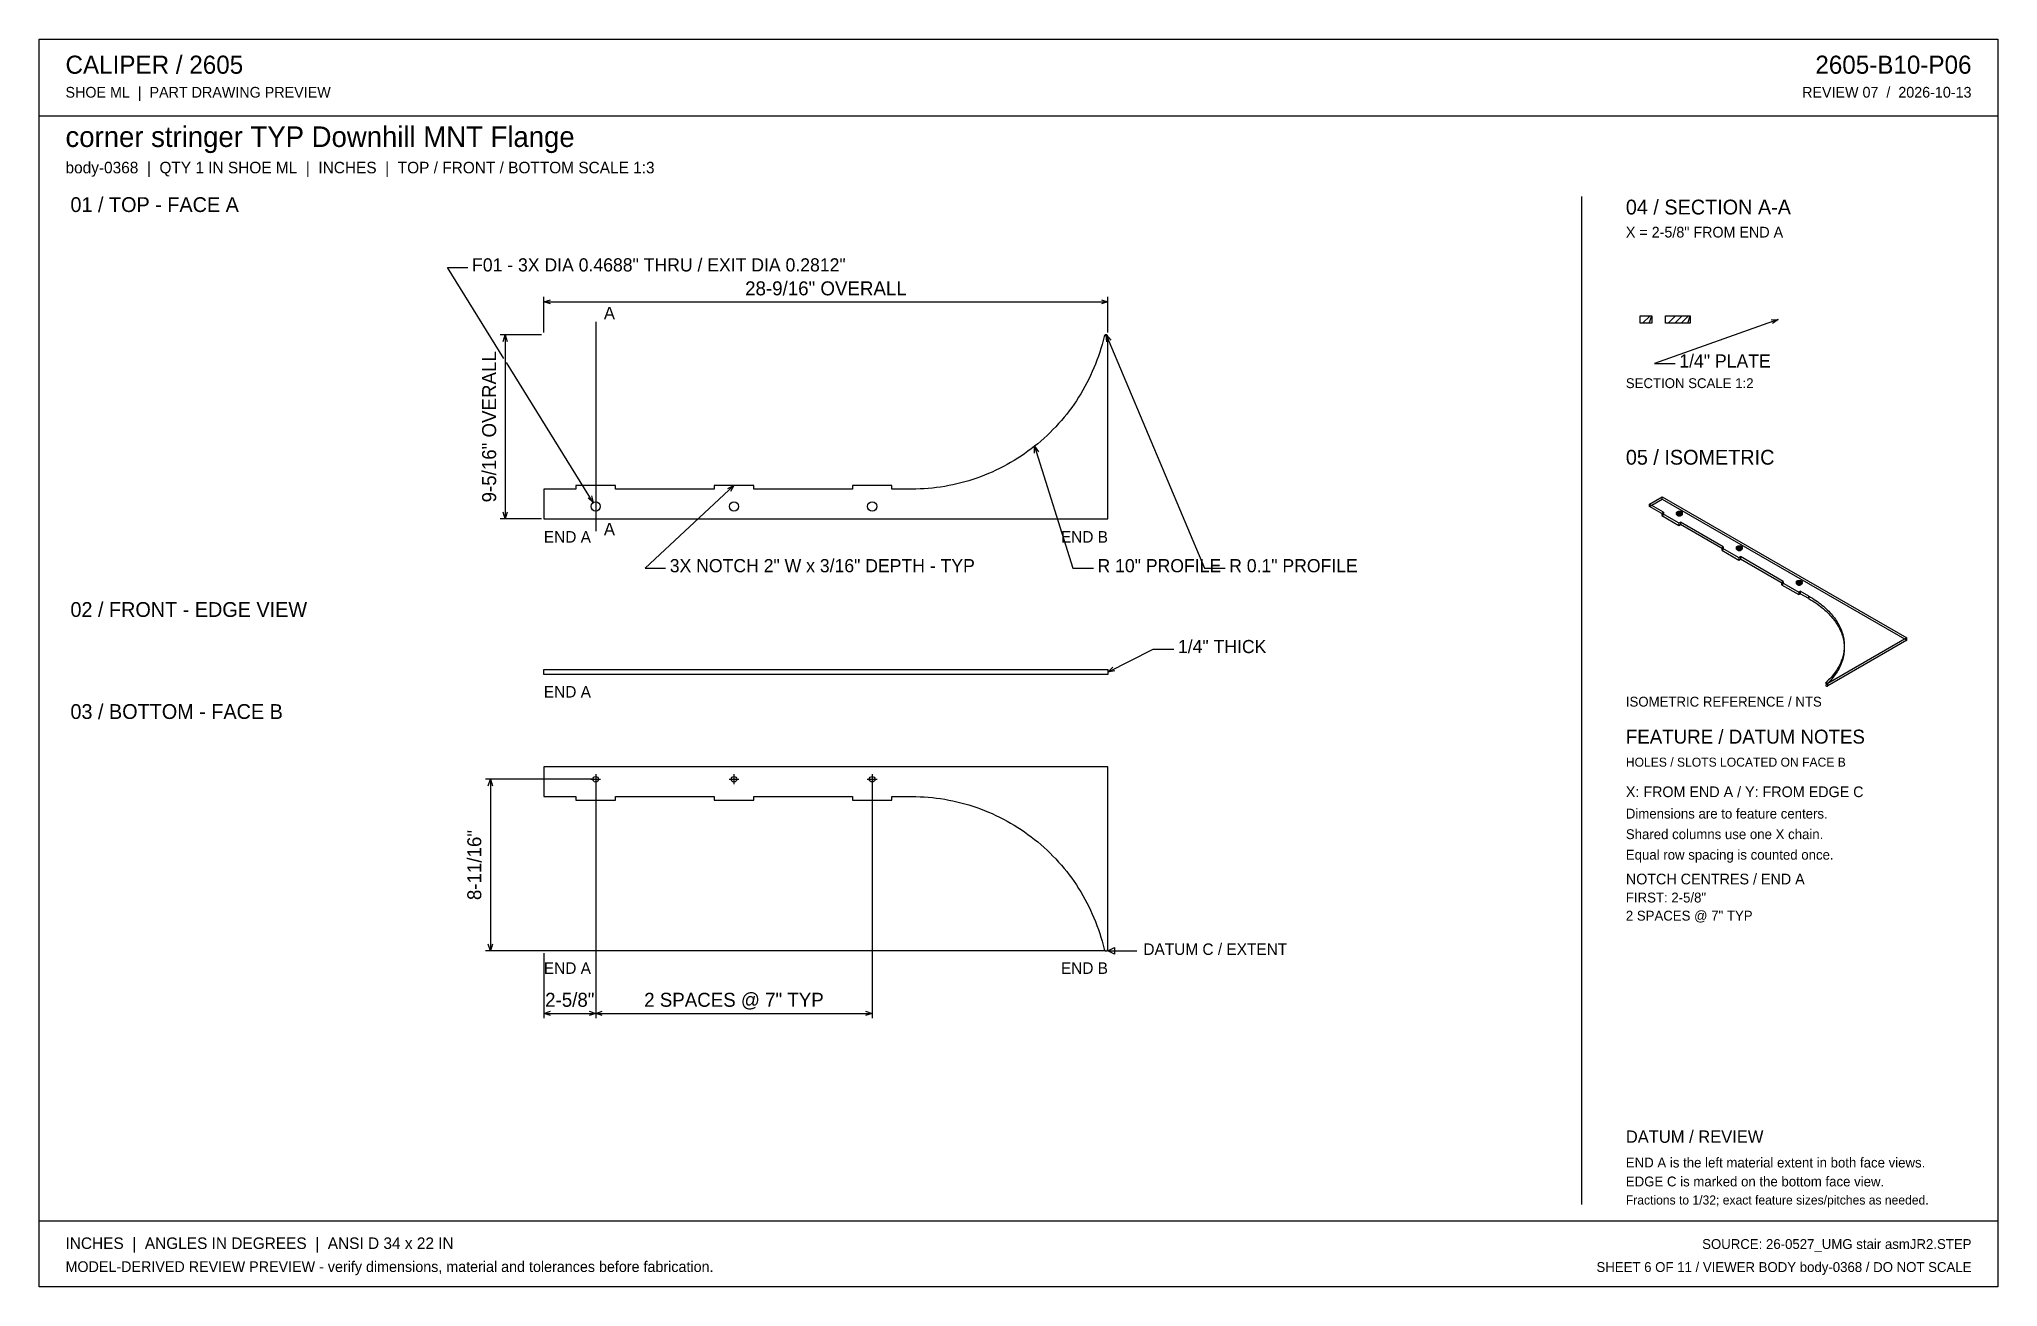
# Model space of a CAD drawing. Header units: inches. Extents: x 1.4 to 100.6, y 1.4 to 64.6.
import ezdxf
from ezdxf.enums import TextEntityAlignment as Align

# ---------------------------------------------------------------- set-up
doc = ezdxf.new("R2010")
doc.units = ezdxf.units.IN
doc.header["$MEASUREMENT"] = 0

msp = doc.modelspace()

# ---------------------------------------------------------------- texts
at = {"layer": 'ANNOTATION'}
for s, height, p in [('CALIPER / 2605', 0.91667, (2.75, 62.833)), ('SHOE ML  |  PART DRAWING PREVIEW', 0.54167, (2.75, 61.625)), ('corner stringer TYP Downhill MNT Flange', 1.04167, (2.75, 59.125)), ('body-0368  |  QTY 1 IN SHOE ML  |  INCHES  |  TOP / FRONT / BOTTOM SCALE 1:3', 0.58333, (2.75, 57.792)), ('01 / TOP - FACE A', 0.75, (3, 55.833)), ('04 / SECTION A-A', 0.75, (81.75, 55.708)), ('X = 2-5/8" FROM END A', 0.54167, (81.75, 54.542)), ('F01 - 3X DIA 0.4688" THRU / EXIT DIA 0.2812"', 0.66667, (23.333, 52.823)), ('A', 0.625, (30.01, 50.406)), ('1/4" PLATE', 0.6667, (84.458, 47.958)), ('SECTION SCALE 1:2', 0.5, (81.75, 46.917)), ('05 / ISOMETRIC', 0.75, (81.75, 43.042)), ('END A', 0.5833, (26.969, 39.094)), ('A', 0.625, (30.01, 39.469)), ('3X NOTCH 2" W x 3/16" DEPTH - TYP', 0.66667, (33.344, 37.594)), ('R 10" PROFILE', 0.66667, (55, 37.594)), ('R 0.1" PROFILE', 0.66667, (61.667, 37.594)), ('02 / FRONT - EDGE VIEW', 0.75, (3, 35.333)), ('1/4" THICK', 0.6667, (59.073, 33.5)), ('END A', 0.5833, (26.969, 31.25)), ('03 / BOTTOM - FACE B', 0.75, (3, 30.167)), ('ISOMETRIC REFERENCE / NTS', 0.5, (81.75, 30.792)), ('FEATURE / DATUM NOTES', 0.70833, (81.75, 28.917)), ('HOLES / SLOTS LOCATED ON FACE B', 0.45833, (81.75, 27.75)), ('X: FROM END A / Y: FROM EDGE C', 0.54167, (81.75, 26.208)), ('Dimensions are to feature centers.', 0.5, (81.75, 25.125)), ('Shared columns use one X chain.', 0.5, (81.75, 24.083)), ('Equal row spacing is counted once.', 0.5, (81.75, 23.042)), ('NOTCH CENTRES / END A', 0.54167, (81.75, 21.792)), ('FIRST: 2-5/8"', 0.5, (81.75, 20.875)), ('2 SPACES @ 7" TYP', 0.5, (81.75, 19.958)), ('DATUM C / EXTENT', 0.58333, (57.323, 18.219)), ('END A', 0.5833, (26.969, 17.261)), ('DATUM / REVIEW', 0.625, (81.75, 8.708)), ('END A is the left material extent in both face views.', 0.5, (81.75, 7.458)), ('EDGE C is marked on the bottom face view.', 0.5, (81.75, 6.5)), ('Fractions to 1/32; exact feature sizes/pitches as needed.', 0.45833, (81.75, 5.583)), ('INCHES  |  ANGLES IN DEGREES  |  ANSI D 34 x 22 IN', 0.58333, (2.75, 3.333)), ('MODEL-DERIVED REVIEW PREVIEW - verify dimensions, material and tolerances before fabrication.', 0.54167, (2.75, 2.167))]:
    msp.add_text(s, height=height, dxfattribs=at).set_placement(p)
for s, height, p in [('2605-B10-P06', 0.91667, (99.25, 62.833)), ('REVIEW 07  /  2026-10-13', 0.54167, (99.25, 61.625)), ('END B', 0.5833, (55.531, 39.094)), ('END B', 0.5833, (55.531, 17.261)), ('SOURCE: 26-0527_UMG stair asmJR2.STEP', 0.5, (99.25, 3.333)), ('SHEET 6 OF 11 / VIEWER BODY body-0368 / DO NOT SCALE', 0.5, (99.25, 2.167))]:
    msp.add_text(s, height=height, dxfattribs=at).set_placement(p, align=Align.RIGHT)
for s, height, p in [('28-9/16" OVERALL', 0.70833, (41.25, 51.614)), ('2-5/8"', 0.7083, (28.281, 15.594)), ('2 SPACES @ 7" TYP', 0.70833, (36.594, 15.594))]:
    msp.add_text(s, height=height, dxfattribs=at).set_placement(p, align=Align.CENTER)
for s, height, p in [('9-5/16" OVERALL', 0.70833, (24.552, 44.958)), ('8-11/16"', 0.7083, (23.802, 22.771))]:
    msp.add_text(s, height=height, rotation=90, dxfattribs=at).set_placement(p, align=Align.CENTER)

# ---------------------------------------------------------------- linework, layer by layer
at = {"layer": 'ANNOTATION'}
for p, q in [((24.945, 48.42), (22.083, 53.031)), ((22.083, 53.031), (23.125, 53.031)), ((26.969, 49.739), (26.969, 51.531)), ((26.969, 51.281), (27.302, 51.385)), ((26.969, 51.281), (55.531, 51.281)), ((27.302, 51.177), (26.969, 51.281)), ((55.198, 51.385), (55.531, 51.281)), ((55.531, 51.281), (55.198, 51.177)), ((55.531, 49.739), (55.531, 51.531)), ((26.844, 49.614), (24.76, 49.614)), ((24.906, 49.281), (25.01, 49.614)), ((25.01, 49.614), (25.01, 40.302)), ((25.01, 49.614), (25.115, 49.281)), ((29.594, 50.281), (29.594, 39.677)), ((55.443, 49.614), (60.417, 37.802)), ((55.476, 49.266), (55.443, 49.614)), ((55.443, 49.614), (55.668, 49.347)), ((89.458, 50.396), (83.208, 48.167)), ((89.109, 50.382), (89.458, 50.396)), ((89.458, 50.396), (89.179, 50.186)), ((29.47, 41.126), (25.076, 48.208)), ((83.208, 48.167), (84.25, 48.167)), ((51.813, 43.971), (53.75, 37.802)), ((51.813, 43.622), (51.813, 43.971)), ((51.813, 43.971), (52.012, 43.684)), ((36.594, 41.99), (32.094, 37.802)), ((36.279, 41.839), (36.594, 41.99)), ((36.594, 41.99), (36.421, 41.686)), ((29.47, 41.126), (29.206, 41.355)), ((29.383, 41.465), (29.47, 41.126)), ((26.844, 40.302), (24.76, 40.302)), ((25.01, 40.302), (24.906, 40.636)), ((25.115, 40.636), (25.01, 40.302)), ((32.094, 37.802), (33.135, 37.802)), ((53.75, 37.802), (54.792, 37.802)), ((60.417, 37.802), (61.458, 37.802)), ((55.531, 32.542), (57.823, 33.708)), ((55.531, 32.542), (55.781, 32.786)), ((57.823, 33.708), (58.865, 33.708)), ((55.876, 32.6), (55.531, 32.542)), ((29.469, 27.114), (24.01, 27.114)), ((24.156, 26.781), (24.26, 27.114)), ((24.26, 27.114), (24.26, 18.427)), ((24.26, 27.114), (24.365, 26.781)), ((29.344, 27.114), (29.844, 27.114)), ((29.594, 27.364), (29.594, 26.864)), ((29.594, 26.989), (29.594, 15.011)), ((29.594, 26.989), (29.594, 15.011)), ((36.344, 27.114), (36.844, 27.114)), ((36.594, 27.364), (36.594, 26.864)), ((43.344, 27.114), (43.844, 27.114)), ((43.594, 27.364), (43.594, 26.864)), ((43.594, 26.989), (43.594, 15.011)), ((55.406, 18.427), (24.01, 18.427)), ((24.26, 18.427), (24.156, 18.761)), ((24.365, 18.761), (24.26, 18.427)), ((26.969, 18.302), (26.969, 15.011)), ((55.531, 18.427), (55.865, 18.594)), ((55.531, 18.427), (56.99, 18.427)), ((55.865, 18.261), (55.531, 18.427)), ((55.865, 18.594), (55.865, 18.261)), ((26.969, 15.261), (27.302, 15.365)), ((26.969, 15.261), (29.594, 15.261)), ((27.302, 15.156), (26.969, 15.261)), ((29.26, 15.365), (29.594, 15.261)), ((29.594, 15.261), (29.26, 15.156)), ((29.594, 15.261), (29.927, 15.365)), ((29.594, 15.261), (43.594, 15.261)), ((29.927, 15.156), (29.594, 15.261)), ((43.26, 15.365), (43.594, 15.261)), ((43.594, 15.261), (43.26, 15.156))]:
    msp.add_line(p, q, dxfattribs=at)
at = {"layer": 'OUTLINE'}
for p, q in [((1.417, 64.583), (100.583, 64.583)), ((1.417, 1.417), (1.417, 64.583)), ((100.583, 64.583), (100.583, 1.417)), ((1.417, 60.708), (100.583, 60.708)), ((79.5, 56.625), (79.5, 5.583)), ((82.474, 50.583), (83.06, 50.583)), ((82.474, 50.208), (82.474, 50.583)), ((82.599, 50.208), (82.974, 50.583)), ((82.932, 50.208), (83.06, 50.583)), ((83.06, 50.583), (83.06, 50.208)), ((83.763, 50.583), (85.005, 50.583)), ((83.763, 50.208), (83.763, 50.583)), ((83.888, 50.208), (84.263, 50.583)), ((84.222, 50.208), (84.597, 50.583)), ((84.555, 50.208), (84.93, 50.583)), ((84.888, 50.208), (85.005, 50.583)), ((85.005, 50.583), (85.005, 50.208)), ((55.36, 49.584), (55.357, 49.581)), ((55.363, 49.588), (55.36, 49.584)), ((55.366, 49.591), (55.363, 49.588)), ((55.37, 49.594), (55.366, 49.591)), ((55.374, 49.596), (55.37, 49.594)), ((55.377, 49.599), (55.374, 49.596)), ((55.381, 49.601), (55.377, 49.599)), ((55.385, 49.603), (55.381, 49.601)), ((55.389, 49.605), (55.385, 49.603)), ((55.394, 49.607), (55.389, 49.605)), ((55.398, 49.609), (55.394, 49.607)), ((55.402, 49.61), (55.398, 49.609)), ((55.407, 49.611), (55.402, 49.61)), ((55.411, 49.612), (55.407, 49.611)), ((55.415, 49.613), (55.411, 49.612)), ((55.42, 49.614), (55.415, 49.613)), ((55.424, 49.614), (55.42, 49.614)), ((55.429, 49.614), (55.424, 49.614)), ((55.434, 49.614), (55.429, 49.614)), ((55.438, 49.614), (55.434, 49.614)), ((55.443, 49.614), (55.438, 49.614)), ((55.447, 49.613), (55.443, 49.614)), ((55.452, 49.612), (55.447, 49.613)), ((55.456, 49.611), (55.452, 49.612)), ((55.46, 49.61), (55.456, 49.611)), ((55.465, 49.609), (55.46, 49.61)), ((55.469, 49.607), (55.465, 49.609)), ((55.473, 49.605), (55.469, 49.607)), ((55.477, 49.603), (55.473, 49.605)), ((55.481, 49.601), (55.477, 49.603)), ((55.485, 49.599), (55.481, 49.601)), ((55.489, 49.596), (55.485, 49.599)), ((55.493, 49.593), (55.489, 49.596)), ((55.496, 49.591), (55.493, 49.593)), ((55.5, 49.588), (55.496, 49.591)), ((55.503, 49.584), (55.5, 49.588)), ((55.506, 49.581), (55.503, 49.584)), ((83.06, 50.208), (82.474, 50.208)), ((85.005, 50.208), (83.763, 50.208)), ((55.11, 48.729), (55.043, 48.53)), ((55.172, 48.929), (55.11, 48.729)), ((55.23, 49.131), (55.172, 48.929)), ((55.284, 49.333), (55.23, 49.131)), ((55.334, 49.537), (55.284, 49.333)), ((55.335, 49.542), (55.334, 49.537)), ((55.336, 49.546), (55.335, 49.542)), ((55.338, 49.55), (55.336, 49.546)), ((55.34, 49.554), (55.338, 49.55)), ((55.341, 49.559), (55.34, 49.554)), ((55.344, 49.563), (55.341, 49.559)), ((55.346, 49.567), (55.344, 49.563)), ((55.348, 49.57), (55.346, 49.567)), ((55.351, 49.574), (55.348, 49.57)), ((55.354, 49.578), (55.351, 49.574)), ((55.357, 49.581), (55.354, 49.578)), ((55.509, 49.578), (55.506, 49.581)), ((55.512, 49.574), (55.509, 49.578)), ((55.514, 49.57), (55.512, 49.574)), ((55.517, 49.566), (55.514, 49.57)), ((55.519, 49.562), (55.517, 49.566)), ((55.521, 49.558), (55.519, 49.562)), ((55.523, 49.554), (55.521, 49.558)), ((55.525, 49.55), (55.523, 49.554)), ((55.526, 49.546), (55.525, 49.55)), ((55.528, 49.541), (55.526, 49.546)), ((55.529, 49.537), (55.528, 49.541)), ((55.53, 49.533), (55.529, 49.537)), ((55.53, 49.528), (55.53, 49.533)), ((55.531, 49.524), (55.53, 49.528)), ((55.531, 49.519), (55.531, 49.524)), ((55.531, 49.514), (55.531, 49.519)), ((55.531, 40.302), (55.531, 49.514)), ((54.736, 47.75), (54.649, 47.559)), ((54.819, 47.942), (54.736, 47.75)), ((54.898, 48.137), (54.819, 47.942)), ((54.973, 48.333), (54.898, 48.137)), ((55.043, 48.53), (54.973, 48.333)), ((54.155, 46.634), (54.045, 46.456)), ((54.261, 46.815), (54.155, 46.634)), ((54.364, 46.998), (54.261, 46.815)), ((54.463, 47.183), (54.364, 46.998)), ((54.558, 47.37), (54.463, 47.183)), ((54.649, 47.559), (54.558, 47.37)), ((53.567, 45.767), (53.439, 45.601)), ((53.692, 45.935), (53.567, 45.767)), ((53.813, 46.106), (53.692, 45.935)), ((53.931, 46.28), (53.813, 46.106)), ((54.045, 46.456), (53.931, 46.28)), ((52.598, 44.665), (52.447, 44.52)), ((52.746, 44.814), (52.598, 44.665)), ((52.891, 44.965), (52.746, 44.814)), ((53.033, 45.12), (52.891, 44.965)), ((53.172, 45.277), (53.033, 45.12)), ((53.307, 45.438), (53.172, 45.277)), ((53.439, 45.601), (53.307, 45.438)), ((51.479, 43.717), (51.308, 43.596)), ((51.647, 43.842), (51.479, 43.717)), ((51.813, 43.971), (51.647, 43.842)), ((51.976, 44.103), (51.813, 43.971)), ((52.136, 44.239), (51.976, 44.103)), ((52.293, 44.378), (52.136, 44.239)), ((52.447, 44.52), (52.293, 44.378)), ((49.667, 42.669), (49.474, 42.586)), ((49.857, 42.757), (49.667, 42.669)), ((50.046, 42.848), (49.857, 42.757)), ((50.233, 42.943), (50.046, 42.848)), ((50.418, 43.043), (50.233, 42.943)), ((50.6, 43.146), (50.418, 43.043)), ((50.781, 43.253), (50.6, 43.146)), ((50.959, 43.363), (50.781, 43.253)), ((51.135, 43.478), (50.959, 43.363)), ((51.308, 43.596), (51.135, 43.478)), ((28.594, 41.802), (26.969, 41.802)), ((26.969, 41.802), (26.969, 40.302)), ((30.594, 41.99), (28.594, 41.99)), ((28.594, 41.99), (28.594, 41.802)), ((30.594, 41.802), (30.594, 41.99)), ((35.594, 41.802), (30.594, 41.802)), ((37.594, 41.99), (35.594, 41.99)), ((35.594, 41.99), (35.594, 41.802)), ((37.594, 41.802), (37.594, 41.99)), ((42.594, 41.802), (37.594, 41.802)), ((44.594, 41.99), (42.594, 41.99)), ((42.594, 41.99), (42.594, 41.802)), ((44.594, 41.802), (44.594, 41.99)), ((45.594, 41.802), (44.594, 41.802)), ((45.803, 41.804), (45.594, 41.802)), ((46.013, 41.811), (45.803, 41.804)), ((46.223, 41.822), (46.013, 41.811)), ((46.432, 41.837), (46.223, 41.822)), ((46.641, 41.857), (46.432, 41.837)), ((46.849, 41.881), (46.641, 41.857)), ((47.057, 41.91), (46.849, 41.881)), ((47.264, 41.943), (47.057, 41.91)), ((47.47, 41.98), (47.264, 41.943)), ((47.676, 42.021), (47.47, 41.98)), ((47.88, 42.067), (47.676, 42.021)), ((48.084, 42.117), (47.88, 42.067)), ((48.287, 42.172), (48.084, 42.117)), ((48.488, 42.23), (48.287, 42.172)), ((48.688, 42.293), (48.488, 42.23)), ((48.887, 42.36), (48.688, 42.293)), ((49.084, 42.431), (48.887, 42.36)), ((49.28, 42.506), (49.084, 42.431)), ((49.474, 42.586), (49.28, 42.506)), ((82.947, 41.041), (83.597, 41.417)), ((82.947, 40.916), (83.597, 41.292)), ((82.947, 40.916), (82.947, 41.041)), ((83.651, 40.635), (82.947, 41.041)), ((83.651, 40.51), (82.947, 40.916)), ((83.597, 41.292), (83.597, 41.417)), ((83.597, 41.417), (95.97, 34.273)), ((83.597, 41.292), (95.97, 34.148)), ((84.352, 40.656), (84.357, 40.659)), ((84.357, 40.659), (84.362, 40.662)), ((84.362, 40.662), (84.367, 40.665)), ((84.362, 40.596), (84.362, 40.662)), ((84.367, 40.665), (84.372, 40.668)), ((84.372, 40.668), (84.378, 40.67)), ((84.378, 40.67), (84.383, 40.673)), ((84.383, 40.673), (84.389, 40.675)), ((84.389, 40.675), (84.395, 40.677)), ((84.395, 40.677), (84.402, 40.679)), ((84.402, 40.679), (84.408, 40.68)), ((84.408, 40.68), (84.415, 40.682)), ((84.415, 40.682), (84.421, 40.683)), ((84.421, 40.683), (84.428, 40.684)), ((84.428, 40.684), (84.435, 40.685)), ((84.435, 40.685), (84.442, 40.686)), ((84.442, 40.686), (84.449, 40.686)), ((84.449, 40.686), (84.456, 40.687)), ((84.456, 40.687), (84.463, 40.687)), ((84.463, 40.687), (84.47, 40.687)), ((84.47, 40.687), (84.477, 40.686)), ((84.477, 40.686), (84.484, 40.686)), ((84.484, 40.686), (84.491, 40.685)), ((84.491, 40.685), (84.498, 40.684)), ((84.498, 40.684), (84.505, 40.683)), ((84.505, 40.683), (84.511, 40.682)), ((84.511, 40.682), (84.518, 40.68)), ((84.518, 40.68), (84.524, 40.679)), ((84.524, 40.679), (84.531, 40.677)), ((84.531, 40.677), (84.537, 40.675)), ((84.537, 40.675), (84.543, 40.673)), ((84.543, 40.673), (84.549, 40.67)), ((84.549, 40.67), (84.554, 40.668)), ((84.554, 40.668), (84.56, 40.665)), ((84.56, 40.665), (84.565, 40.662)), ((84.565, 40.662), (84.569, 40.659)), ((84.569, 40.659), (84.574, 40.656)), ((26.969, 40.302), (55.531, 40.302)), ((83.57, 40.588), (83.651, 40.635)), ((83.57, 40.588), (84.436, 40.088)), ((83.57, 40.588), (83.57, 40.463)), ((83.57, 40.463), (83.651, 40.51)), ((83.57, 40.463), (84.436, 39.963)), ((83.651, 40.635), (83.651, 40.51)), ((84.319, 40.604), (84.32, 40.608)), ((84.32, 40.6), (84.319, 40.604)), ((84.319, 40.538), (84.32, 40.542)), ((84.32, 40.534), (84.319, 40.538)), ((84.32, 40.612), (84.321, 40.616)), ((84.32, 40.608), (84.32, 40.612)), ((84.32, 40.596), (84.32, 40.6)), ((84.321, 40.592), (84.32, 40.596)), ((84.32, 40.546), (84.321, 40.55)), ((84.32, 40.542), (84.32, 40.546)), ((84.32, 40.53), (84.32, 40.534)), ((84.321, 40.526), (84.32, 40.53)), ((84.321, 40.616), (84.322, 40.62)), ((84.322, 40.588), (84.321, 40.592)), ((84.321, 40.55), (84.322, 40.554)), ((84.322, 40.522), (84.321, 40.526)), ((84.322, 40.62), (84.324, 40.624)), ((84.324, 40.584), (84.322, 40.588)), ((84.322, 40.554), (84.324, 40.558)), ((84.324, 40.518), (84.322, 40.522)), ((84.324, 40.624), (84.326, 40.628)), ((84.326, 40.58), (84.324, 40.584)), ((84.324, 40.558), (84.326, 40.562)), ((84.326, 40.514), (84.324, 40.518)), ((84.326, 40.628), (84.328, 40.632)), ((84.328, 40.576), (84.326, 40.58)), ((84.326, 40.562), (84.328, 40.566)), ((84.328, 40.51), (84.326, 40.514)), ((84.328, 40.632), (84.33, 40.636)), ((84.33, 40.572), (84.328, 40.576)), ((84.328, 40.566), (84.33, 40.57)), ((84.33, 40.506), (84.328, 40.51)), ((84.33, 40.636), (84.333, 40.639)), ((84.33, 40.57), (84.333, 40.573)), ((84.333, 40.568), (84.33, 40.572)), ((84.333, 40.502), (84.33, 40.506)), ((84.333, 40.639), (84.336, 40.643)), ((84.333, 40.573), (84.336, 40.577)), ((84.336, 40.565), (84.333, 40.568)), ((84.336, 40.499), (84.333, 40.502)), ((84.336, 40.643), (84.34, 40.646)), ((84.336, 40.577), (84.34, 40.58)), ((84.34, 40.561), (84.336, 40.565)), ((84.34, 40.495), (84.336, 40.499)), ((84.34, 40.646), (84.344, 40.65)), ((84.34, 40.58), (84.344, 40.584)), ((84.344, 40.558), (84.34, 40.561)), ((84.344, 40.492), (84.34, 40.495)), ((84.344, 40.65), (84.348, 40.653)), ((84.344, 40.584), (84.348, 40.587)), ((84.348, 40.554), (84.344, 40.558)), ((84.348, 40.488), (84.344, 40.492)), ((84.348, 40.653), (84.352, 40.656)), ((84.348, 40.587), (84.352, 40.59)), ((84.352, 40.551), (84.348, 40.554)), ((84.352, 40.485), (84.348, 40.488)), ((84.352, 40.59), (84.357, 40.593)), ((84.357, 40.548), (84.352, 40.551)), ((84.357, 40.482), (84.352, 40.485)), ((84.357, 40.593), (84.362, 40.596)), ((84.362, 40.545), (84.357, 40.548)), ((84.362, 40.479), (84.357, 40.482)), ((84.362, 40.596), (84.367, 40.599)), ((84.367, 40.542), (84.362, 40.545)), ((84.367, 40.476), (84.362, 40.479)), ((84.367, 40.599), (84.372, 40.602)), ((84.372, 40.54), (84.367, 40.542)), ((84.372, 40.474), (84.367, 40.476)), ((84.372, 40.602), (84.378, 40.604)), ((84.378, 40.537), (84.372, 40.54)), ((84.378, 40.471), (84.372, 40.474)), ((84.377, 40.543), (84.378, 40.545)), ((84.377, 40.54), (84.377, 40.543)), ((84.377, 40.538), (84.377, 40.54)), ((84.377, 40.535), (84.377, 40.538)), ((84.377, 40.533), (84.377, 40.535)), ((84.378, 40.53), (84.377, 40.533)), ((84.377, 40.484), (84.378, 40.486)), ((84.377, 40.481), (84.377, 40.484)), ((84.377, 40.479), (84.377, 40.481)), ((84.377, 40.476), (84.377, 40.479)), ((84.377, 40.474), (84.377, 40.476)), ((84.378, 40.471), (84.377, 40.474)), ((84.378, 40.604), (84.383, 40.607)), ((84.378, 40.545), (84.379, 40.547)), ((84.383, 40.535), (84.378, 40.537)), ((84.379, 40.528), (84.378, 40.53)), ((84.378, 40.486), (84.379, 40.488)), ((84.379, 40.469), (84.378, 40.471)), ((84.383, 40.469), (84.378, 40.471)), ((84.379, 40.547), (84.38, 40.55)), ((84.38, 40.526), (84.379, 40.528)), ((84.379, 40.488), (84.38, 40.491)), ((84.38, 40.467), (84.379, 40.469)), ((84.38, 40.55), (84.381, 40.552)), ((84.381, 40.523), (84.38, 40.526)), ((84.38, 40.491), (84.381, 40.493)), ((84.381, 40.464), (84.38, 40.467)), ((84.381, 40.552), (84.382, 40.555)), ((84.382, 40.521), (84.381, 40.523)), ((84.381, 40.493), (84.382, 40.496)), ((84.382, 40.462), (84.381, 40.464)), ((84.382, 40.555), (84.383, 40.557)), ((84.383, 40.519), (84.382, 40.521)), ((84.382, 40.496), (84.383, 40.498)), ((84.383, 40.46), (84.382, 40.462)), ((84.383, 40.607), (84.389, 40.609)), ((84.383, 40.557), (84.385, 40.559)), ((84.389, 40.533), (84.383, 40.535)), ((84.385, 40.517), (84.383, 40.519)), ((84.383, 40.498), (84.385, 40.5)), ((84.389, 40.467), (84.383, 40.469)), ((84.385, 40.457), (84.383, 40.46)), ((84.385, 40.559), (84.387, 40.561)), ((84.387, 40.514), (84.385, 40.517)), ((84.385, 40.5), (84.387, 40.502)), ((84.387, 40.455), (84.385, 40.457)), ((84.387, 40.561), (84.389, 40.563)), ((84.389, 40.512), (84.387, 40.514)), ((84.387, 40.502), (84.389, 40.504)), ((84.389, 40.453), (84.387, 40.455)), ((84.389, 40.609), (84.395, 40.611)), ((84.389, 40.563), (84.391, 40.565)), ((84.395, 40.531), (84.389, 40.533)), ((84.391, 40.51), (84.389, 40.512)), ((84.389, 40.504), (84.391, 40.506)), ((84.395, 40.465), (84.389, 40.467)), ((84.391, 40.451), (84.389, 40.453)), ((84.391, 40.565), (84.394, 40.567)), ((84.394, 40.508), (84.391, 40.51)), ((84.391, 40.506), (84.394, 40.508)), ((84.394, 40.449), (84.391, 40.451)), ((84.394, 40.567), (84.396, 40.569)), ((84.394, 40.508), (84.396, 40.51)), ((84.396, 40.506), (84.394, 40.508)), ((84.396, 40.447), (84.394, 40.449)), ((84.395, 40.611), (84.402, 40.613)), ((84.402, 40.529), (84.395, 40.531)), ((84.402, 40.463), (84.395, 40.465)), ((84.396, 40.569), (84.399, 40.571)), ((84.396, 40.51), (84.399, 40.512)), ((84.399, 40.504), (84.396, 40.506)), ((84.399, 40.445), (84.396, 40.447)), ((84.399, 40.571), (84.402, 40.573)), ((84.399, 40.512), (84.402, 40.514)), ((84.402, 40.503), (84.399, 40.504)), ((84.402, 40.444), (84.399, 40.445)), ((84.402, 40.613), (84.408, 40.614)), ((84.402, 40.573), (84.405, 40.575)), ((84.402, 40.514), (84.402, 40.573)), ((84.408, 40.527), (84.402, 40.529)), ((84.402, 40.514), (84.405, 40.516)), ((84.405, 40.501), (84.402, 40.503)), ((84.408, 40.461), (84.402, 40.463)), ((84.405, 40.442), (84.402, 40.444)), ((84.405, 40.575), (84.408, 40.576)), ((84.405, 40.516), (84.408, 40.517)), ((84.408, 40.499), (84.405, 40.501)), ((84.408, 40.44), (84.405, 40.442)), ((84.408, 40.614), (84.415, 40.616)), ((84.408, 40.576), (84.412, 40.578)), ((84.415, 40.526), (84.408, 40.527)), ((84.408, 40.517), (84.412, 40.519)), ((84.412, 40.498), (84.408, 40.499)), ((84.415, 40.46), (84.408, 40.461)), ((84.412, 40.439), (84.408, 40.44)), ((84.412, 40.578), (84.415, 40.579)), ((84.412, 40.519), (84.415, 40.52)), ((84.415, 40.496), (84.412, 40.498)), ((84.415, 40.437), (84.412, 40.439)), ((84.415, 40.616), (84.421, 40.617)), ((84.415, 40.579), (84.419, 40.58)), ((84.421, 40.524), (84.415, 40.526)), ((84.415, 40.52), (84.419, 40.521)), ((84.419, 40.495), (84.415, 40.496)), ((84.421, 40.458), (84.415, 40.46)), ((84.419, 40.436), (84.415, 40.437)), ((84.419, 40.58), (84.422, 40.582)), ((84.419, 40.521), (84.422, 40.523)), ((84.422, 40.494), (84.419, 40.495)), ((84.422, 40.435), (84.419, 40.436)), ((84.421, 40.617), (84.428, 40.618)), ((84.428, 40.523), (84.421, 40.524)), ((84.428, 40.457), (84.421, 40.458)), ((84.422, 40.582), (84.426, 40.583)), ((84.422, 40.523), (84.426, 40.524)), ((84.426, 40.493), (84.422, 40.494)), ((84.426, 40.434), (84.422, 40.435)), ((84.426, 40.583), (84.43, 40.584)), ((84.426, 40.524), (84.43, 40.525)), ((84.43, 40.492), (84.426, 40.493)), ((84.43, 40.433), (84.426, 40.434)), ((84.428, 40.618), (84.435, 40.619)), ((84.435, 40.522), (84.428, 40.523)), ((84.435, 40.456), (84.428, 40.457)), ((84.43, 40.584), (84.434, 40.585)), ((84.43, 40.525), (84.434, 40.526)), ((84.434, 40.491), (84.43, 40.492)), ((84.434, 40.432), (84.43, 40.433)), ((84.434, 40.585), (84.438, 40.585)), ((84.434, 40.526), (84.438, 40.526)), ((84.438, 40.49), (84.434, 40.491)), ((84.438, 40.431), (84.434, 40.432)), ((84.435, 40.619), (84.442, 40.62)), ((84.442, 40.522), (84.435, 40.522)), ((84.442, 40.456), (84.435, 40.456)), ((84.436, 40.088), (84.517, 40.135)), ((84.436, 40.088), (84.436, 39.963)), ((84.436, 39.963), (84.517, 40.01)), ((84.438, 40.585), (84.442, 40.586)), ((84.438, 40.526), (84.442, 40.527)), ((84.442, 40.49), (84.438, 40.49)), ((84.442, 40.431), (84.438, 40.431)), ((84.442, 40.62), (84.449, 40.62)), ((84.442, 40.586), (84.446, 40.587)), ((84.442, 40.527), (84.446, 40.528)), ((84.449, 40.521), (84.442, 40.522)), ((84.446, 40.489), (84.442, 40.49)), ((84.449, 40.455), (84.442, 40.456)), ((84.446, 40.43), (84.442, 40.431)), ((84.446, 40.587), (84.45, 40.587)), ((84.446, 40.528), (84.45, 40.528)), ((84.45, 40.489), (84.446, 40.489)), ((84.45, 40.43), (84.446, 40.43)), ((84.449, 40.62), (84.456, 40.621)), ((84.456, 40.521), (84.449, 40.521)), ((84.456, 40.455), (84.449, 40.455)), ((84.45, 40.587), (84.455, 40.587)), ((84.45, 40.528), (84.455, 40.528)), ((84.455, 40.488), (84.45, 40.489)), ((84.455, 40.429), (84.45, 40.43)), ((84.455, 40.587), (84.459, 40.587)), ((84.455, 40.528), (84.459, 40.528)), ((84.459, 40.488), (84.455, 40.488)), ((84.459, 40.429), (84.455, 40.429)), ((84.456, 40.621), (84.463, 40.621)), ((84.463, 40.521), (84.456, 40.521)), ((84.463, 40.455), (84.456, 40.455)), ((84.459, 40.587), (84.463, 40.588)), ((84.459, 40.528), (84.463, 40.528)), ((84.463, 40.488), (84.459, 40.488)), ((84.463, 40.429), (84.459, 40.429)), ((84.463, 40.621), (84.47, 40.621)), ((84.463, 40.588), (84.467, 40.587)), ((84.463, 40.528), (84.467, 40.528)), ((84.47, 40.521), (84.463, 40.521)), ((84.467, 40.488), (84.463, 40.488)), ((84.47, 40.455), (84.463, 40.455)), ((84.467, 40.429), (84.463, 40.429)), ((84.467, 40.587), (84.472, 40.587)), ((84.467, 40.528), (84.472, 40.528)), ((84.472, 40.488), (84.467, 40.488)), ((84.472, 40.429), (84.467, 40.429)), ((84.47, 40.621), (84.477, 40.62)), ((84.477, 40.521), (84.47, 40.521)), ((84.477, 40.455), (84.47, 40.455)), ((84.472, 40.587), (84.476, 40.587)), ((84.472, 40.528), (84.476, 40.528)), ((84.476, 40.489), (84.472, 40.488)), ((84.476, 40.43), (84.472, 40.429)), ((84.476, 40.587), (84.48, 40.587)), ((84.476, 40.528), (84.48, 40.528)), ((84.48, 40.489), (84.476, 40.489)), ((84.48, 40.43), (84.476, 40.43)), ((84.477, 40.62), (84.484, 40.62)), ((84.484, 40.522), (84.477, 40.521)), ((84.484, 40.456), (84.477, 40.455)), ((84.48, 40.587), (84.484, 40.586)), ((84.48, 40.528), (84.484, 40.527)), ((84.484, 40.49), (84.48, 40.489)), ((84.484, 40.431), (84.48, 40.43)), ((84.484, 40.62), (84.491, 40.619)), ((84.484, 40.586), (84.488, 40.585)), ((84.484, 40.527), (84.488, 40.526)), ((84.491, 40.522), (84.484, 40.522)), ((84.488, 40.49), (84.484, 40.49)), ((84.491, 40.456), (84.484, 40.456)), ((84.488, 40.431), (84.484, 40.431)), ((84.488, 40.585), (84.492, 40.585)), ((84.488, 40.526), (84.492, 40.526)), ((84.492, 40.491), (84.488, 40.49)), ((84.492, 40.432), (84.488, 40.431)), ((84.491, 40.619), (84.498, 40.618)), ((84.498, 40.523), (84.491, 40.522)), ((84.498, 40.457), (84.491, 40.456)), ((84.492, 40.585), (84.496, 40.584)), ((84.492, 40.526), (84.496, 40.525)), ((84.496, 40.492), (84.492, 40.491)), ((84.496, 40.433), (84.492, 40.432)), ((84.496, 40.584), (84.5, 40.583)), ((84.496, 40.525), (84.5, 40.524)), ((84.5, 40.493), (84.496, 40.492)), ((84.5, 40.434), (84.496, 40.433)), ((84.498, 40.618), (84.505, 40.617)), ((84.505, 40.524), (84.498, 40.523)), ((84.505, 40.458), (84.498, 40.457)), ((84.5, 40.583), (84.504, 40.582)), ((84.5, 40.524), (84.504, 40.523)), ((84.504, 40.494), (84.5, 40.493)), ((84.504, 40.435), (84.5, 40.434)), ((84.504, 40.582), (84.507, 40.58)), ((84.504, 40.523), (84.507, 40.521)), ((84.507, 40.495), (84.504, 40.494)), ((84.507, 40.436), (84.504, 40.435)), ((84.505, 40.617), (84.511, 40.616)), ((84.511, 40.526), (84.505, 40.524)), ((84.511, 40.46), (84.505, 40.458)), ((84.507, 40.58), (84.511, 40.579)), ((84.507, 40.521), (84.511, 40.52)), ((84.511, 40.496), (84.507, 40.495)), ((84.511, 40.437), (84.507, 40.436)), ((84.511, 40.616), (84.518, 40.614)), ((84.511, 40.579), (84.514, 40.578)), ((84.518, 40.527), (84.511, 40.526)), ((84.511, 40.52), (84.514, 40.519)), ((84.514, 40.498), (84.511, 40.496)), ((84.518, 40.461), (84.511, 40.46)), ((84.514, 40.439), (84.511, 40.437)), ((84.514, 40.578), (84.518, 40.576)), ((84.514, 40.519), (84.518, 40.517)), ((84.518, 40.499), (84.514, 40.498)), ((84.518, 40.44), (84.514, 40.439)), ((84.517, 40.135), (84.517, 40.01)), ((86.683, 38.884), (84.517, 40.135)), ((86.683, 38.759), (84.517, 40.01)), ((84.518, 40.614), (84.524, 40.613)), ((84.518, 40.576), (84.521, 40.575)), ((84.524, 40.529), (84.518, 40.527)), ((84.518, 40.517), (84.521, 40.516)), ((84.521, 40.501), (84.518, 40.499)), ((84.524, 40.463), (84.518, 40.461)), ((84.521, 40.442), (84.518, 40.44)), ((84.521, 40.575), (84.524, 40.573)), ((84.521, 40.516), (84.524, 40.514)), ((84.524, 40.503), (84.521, 40.501)), ((84.524, 40.444), (84.521, 40.442)), ((84.524, 40.613), (84.531, 40.611)), ((84.524, 40.573), (84.527, 40.571)), ((84.531, 40.531), (84.524, 40.529)), ((84.524, 40.514), (84.527, 40.512)), ((84.527, 40.504), (84.524, 40.503)), ((84.524, 40.444), (84.524, 40.503)), ((84.531, 40.465), (84.524, 40.463)), ((84.527, 40.445), (84.524, 40.444)), ((84.527, 40.571), (84.53, 40.569)), ((84.527, 40.512), (84.53, 40.51)), ((84.53, 40.506), (84.527, 40.504)), ((84.53, 40.447), (84.527, 40.445)), ((84.53, 40.569), (84.532, 40.567)), ((84.53, 40.51), (84.532, 40.508)), ((84.532, 40.508), (84.53, 40.506)), ((84.532, 40.449), (84.53, 40.447)), ((84.531, 40.611), (84.537, 40.609)), ((84.537, 40.533), (84.531, 40.531)), ((84.537, 40.467), (84.531, 40.465)), ((84.532, 40.567), (84.535, 40.565)), ((84.535, 40.51), (84.532, 40.508)), ((84.532, 40.508), (84.535, 40.506)), ((84.535, 40.451), (84.532, 40.449)), ((84.535, 40.565), (84.537, 40.563)), ((84.537, 40.512), (84.535, 40.51)), ((84.535, 40.506), (84.537, 40.504)), ((84.537, 40.453), (84.535, 40.451)), ((84.537, 40.609), (84.543, 40.607)), ((84.537, 40.563), (84.539, 40.561)), ((84.543, 40.535), (84.537, 40.533)), ((84.539, 40.514), (84.537, 40.512)), ((84.537, 40.504), (84.539, 40.502)), ((84.543, 40.469), (84.537, 40.467)), ((84.539, 40.455), (84.537, 40.453)), ((84.539, 40.561), (84.541, 40.559)), ((84.541, 40.517), (84.539, 40.514)), ((84.539, 40.502), (84.541, 40.5)), ((84.541, 40.457), (84.539, 40.455)), ((84.541, 40.559), (84.543, 40.557)), ((84.543, 40.519), (84.541, 40.517)), ((84.541, 40.5), (84.543, 40.498)), ((84.543, 40.46), (84.541, 40.457)), ((84.543, 40.607), (84.549, 40.604)), ((84.543, 40.557), (84.544, 40.555)), ((84.549, 40.537), (84.543, 40.535)), ((84.544, 40.521), (84.543, 40.519)), ((84.543, 40.498), (84.544, 40.496)), ((84.549, 40.471), (84.543, 40.469)), ((84.544, 40.462), (84.543, 40.46)), ((84.544, 40.555), (84.545, 40.552)), ((84.545, 40.523), (84.544, 40.521)), ((84.544, 40.496), (84.545, 40.493)), ((84.545, 40.464), (84.544, 40.462)), ((84.545, 40.552), (84.547, 40.55)), ((84.547, 40.526), (84.545, 40.523)), ((84.545, 40.493), (84.547, 40.491)), ((84.547, 40.467), (84.545, 40.464)), ((84.547, 40.55), (84.548, 40.547)), ((84.548, 40.528), (84.547, 40.526)), ((84.547, 40.491), (84.548, 40.488)), ((84.548, 40.469), (84.547, 40.467)), ((84.548, 40.547), (84.548, 40.545)), ((84.548, 40.545), (84.549, 40.543)), ((84.549, 40.533), (84.548, 40.53)), ((84.548, 40.53), (84.548, 40.528)), ((84.548, 40.488), (84.548, 40.486)), ((84.548, 40.486), (84.549, 40.484)), ((84.549, 40.474), (84.548, 40.471)), ((84.548, 40.471), (84.548, 40.469)), ((84.549, 40.604), (84.554, 40.602)), ((84.549, 40.543), (84.549, 40.54)), ((84.554, 40.54), (84.549, 40.537)), ((84.549, 40.54), (84.549, 40.538)), ((84.549, 40.538), (84.549, 40.535)), ((84.549, 40.535), (84.549, 40.533)), ((84.549, 40.484), (84.549, 40.481)), ((84.549, 40.481), (84.549, 40.479)), ((84.549, 40.479), (84.549, 40.476)), ((84.549, 40.476), (84.549, 40.474)), ((84.554, 40.474), (84.549, 40.471)), ((84.554, 40.602), (84.56, 40.599)), ((84.56, 40.542), (84.554, 40.54)), ((84.56, 40.476), (84.554, 40.474)), ((84.56, 40.599), (84.565, 40.596)), ((84.565, 40.545), (84.56, 40.542)), ((84.565, 40.479), (84.56, 40.476)), ((84.565, 40.596), (84.569, 40.593)), ((84.569, 40.548), (84.565, 40.545)), ((84.565, 40.479), (84.565, 40.545)), ((84.569, 40.482), (84.565, 40.479)), ((84.569, 40.593), (84.574, 40.59)), ((84.574, 40.551), (84.569, 40.548)), ((84.574, 40.485), (84.569, 40.482)), ((84.574, 40.656), (84.578, 40.653)), ((84.574, 40.59), (84.578, 40.587)), ((84.578, 40.554), (84.574, 40.551)), ((84.578, 40.488), (84.574, 40.485)), ((84.578, 40.653), (84.582, 40.65)), ((84.578, 40.587), (84.582, 40.584)), ((84.582, 40.558), (84.578, 40.554)), ((84.582, 40.492), (84.578, 40.488)), ((84.582, 40.65), (84.586, 40.646)), ((84.582, 40.584), (84.586, 40.58)), ((84.586, 40.561), (84.582, 40.558)), ((84.586, 40.495), (84.582, 40.492)), ((84.586, 40.646), (84.59, 40.643)), ((84.586, 40.58), (84.59, 40.577)), ((84.59, 40.565), (84.586, 40.561)), ((84.59, 40.499), (84.586, 40.495)), ((84.59, 40.643), (84.593, 40.639)), ((84.59, 40.577), (84.593, 40.573)), ((84.593, 40.568), (84.59, 40.565)), ((84.593, 40.502), (84.59, 40.499)), ((84.593, 40.639), (84.596, 40.636)), ((84.593, 40.573), (84.596, 40.57)), ((84.596, 40.572), (84.593, 40.568)), ((84.596, 40.506), (84.593, 40.502)), ((84.596, 40.636), (84.598, 40.632)), ((84.598, 40.576), (84.596, 40.572)), ((84.596, 40.57), (84.598, 40.566)), ((84.598, 40.51), (84.596, 40.506)), ((84.598, 40.632), (84.6, 40.628)), ((84.6, 40.58), (84.598, 40.576)), ((84.598, 40.566), (84.6, 40.562)), ((84.6, 40.514), (84.598, 40.51)), ((84.6, 40.628), (84.602, 40.624)), ((84.602, 40.584), (84.6, 40.58)), ((84.6, 40.562), (84.602, 40.558)), ((84.602, 40.518), (84.6, 40.514)), ((84.602, 40.624), (84.604, 40.62)), ((84.604, 40.588), (84.602, 40.584)), ((84.602, 40.558), (84.604, 40.554)), ((84.604, 40.522), (84.602, 40.518)), ((84.604, 40.62), (84.605, 40.616)), ((84.605, 40.592), (84.604, 40.588)), ((84.604, 40.554), (84.605, 40.55)), ((84.605, 40.526), (84.604, 40.522)), ((84.605, 40.616), (84.606, 40.612)), ((84.606, 40.596), (84.605, 40.592)), ((84.605, 40.55), (84.606, 40.546)), ((84.606, 40.53), (84.605, 40.526)), ((84.606, 40.612), (84.606, 40.608)), ((84.606, 40.608), (84.607, 40.604)), ((84.607, 40.604), (84.606, 40.6)), ((84.606, 40.6), (84.606, 40.596)), ((84.606, 40.546), (84.606, 40.542)), ((84.606, 40.542), (84.607, 40.538)), ((84.607, 40.538), (84.606, 40.534)), ((84.606, 40.534), (84.606, 40.53)), ((86.602, 38.837), (86.683, 38.884)), ((86.602, 38.837), (87.468, 38.337)), ((86.602, 38.837), (86.602, 38.712)), ((86.602, 38.712), (86.683, 38.759)), ((86.602, 38.712), (87.468, 38.212)), ((86.683, 38.884), (86.683, 38.759)), ((87.352, 38.857), (87.353, 38.861)), ((87.352, 38.853), (87.352, 38.857)), ((87.352, 38.849), (87.352, 38.853)), ((87.353, 38.845), (87.352, 38.849)), ((87.352, 38.791), (87.353, 38.795)), ((87.352, 38.787), (87.352, 38.791)), ((87.352, 38.783), (87.352, 38.787)), ((87.353, 38.779), (87.352, 38.783)), ((87.353, 38.865), (87.355, 38.869)), ((87.353, 38.861), (87.353, 38.865)), ((87.353, 38.841), (87.353, 38.845)), ((87.355, 38.837), (87.353, 38.841)), ((87.353, 38.799), (87.355, 38.803)), ((87.353, 38.795), (87.353, 38.799)), ((87.353, 38.775), (87.353, 38.779)), ((87.355, 38.771), (87.353, 38.775)), ((87.355, 38.869), (87.356, 38.873)), ((87.356, 38.833), (87.355, 38.837)), ((87.355, 38.803), (87.356, 38.807)), ((87.356, 38.767), (87.355, 38.771)), ((87.356, 38.873), (87.358, 38.877)), ((87.358, 38.829), (87.356, 38.833)), ((87.356, 38.807), (87.358, 38.811)), ((87.358, 38.763), (87.356, 38.767)), ((87.358, 38.877), (87.36, 38.881)), ((87.36, 38.825), (87.358, 38.829)), ((87.358, 38.811), (87.36, 38.815)), ((87.36, 38.759), (87.358, 38.763)), ((87.36, 38.881), (87.363, 38.885)), ((87.363, 38.821), (87.36, 38.825)), ((87.36, 38.815), (87.363, 38.819)), ((87.363, 38.755), (87.36, 38.759)), ((87.363, 38.885), (87.366, 38.888)), ((87.363, 38.819), (87.366, 38.822)), ((87.366, 38.818), (87.363, 38.821)), ((87.366, 38.752), (87.363, 38.755)), ((87.366, 38.888), (87.369, 38.892)), ((87.366, 38.822), (87.369, 38.826)), ((87.369, 38.814), (87.366, 38.818)), ((87.369, 38.748), (87.366, 38.752)), ((87.369, 38.892), (87.372, 38.896)), ((87.369, 38.826), (87.372, 38.83)), ((87.372, 38.81), (87.369, 38.814)), ((87.372, 38.744), (87.369, 38.748)), ((87.372, 38.896), (87.376, 38.899)), ((87.372, 38.83), (87.376, 38.833)), ((87.376, 38.807), (87.372, 38.81)), ((87.376, 38.741), (87.372, 38.744)), ((87.376, 38.899), (87.38, 38.902)), ((87.376, 38.833), (87.38, 38.836)), ((87.38, 38.804), (87.376, 38.807)), ((87.38, 38.738), (87.376, 38.741)), ((87.38, 38.902), (87.384, 38.906)), ((87.38, 38.836), (87.384, 38.84)), ((87.384, 38.8), (87.38, 38.804)), ((87.384, 38.734), (87.38, 38.738)), ((87.384, 38.906), (87.389, 38.909)), ((87.384, 38.84), (87.389, 38.843)), ((87.389, 38.797), (87.384, 38.8)), ((87.389, 38.731), (87.384, 38.734)), ((87.389, 38.909), (87.394, 38.912)), ((87.389, 38.843), (87.394, 38.846)), ((87.394, 38.794), (87.389, 38.797)), ((87.394, 38.728), (87.389, 38.731)), ((87.394, 38.912), (87.399, 38.914)), ((87.394, 38.846), (87.394, 38.912)), ((87.394, 38.846), (87.399, 38.848)), ((87.399, 38.792), (87.394, 38.794)), ((87.399, 38.726), (87.394, 38.728)), ((87.399, 38.914), (87.404, 38.917)), ((87.399, 38.848), (87.404, 38.851)), ((87.404, 38.789), (87.399, 38.792)), ((87.404, 38.723), (87.399, 38.726)), ((87.404, 38.917), (87.41, 38.92)), ((87.404, 38.851), (87.41, 38.854)), ((87.41, 38.786), (87.404, 38.789)), ((87.41, 38.72), (87.404, 38.723)), ((87.409, 38.789), (87.41, 38.792)), ((87.409, 38.787), (87.409, 38.789)), ((87.409, 38.785), (87.409, 38.787)), ((87.41, 38.782), (87.409, 38.785)), ((87.409, 38.73), (87.41, 38.733)), ((87.409, 38.728), (87.409, 38.73)), ((87.409, 38.726), (87.409, 38.728)), ((87.41, 38.723), (87.409, 38.726)), ((87.41, 38.92), (87.416, 38.922)), ((87.41, 38.854), (87.416, 38.856)), ((87.41, 38.794), (87.411, 38.797)), ((87.41, 38.792), (87.41, 38.794)), ((87.416, 38.784), (87.41, 38.786)), ((87.41, 38.78), (87.41, 38.782)), ((87.411, 38.777), (87.41, 38.78)), ((87.41, 38.735), (87.411, 38.738)), ((87.41, 38.733), (87.41, 38.735)), ((87.41, 38.721), (87.41, 38.723)), ((87.411, 38.718), (87.41, 38.721)), ((87.416, 38.718), (87.41, 38.72)), ((87.411, 38.797), (87.412, 38.799)), ((87.412, 38.775), (87.411, 38.777)), ((87.411, 38.738), (87.412, 38.74)), ((87.412, 38.716), (87.411, 38.718)), ((87.412, 38.799), (87.413, 38.801)), ((87.413, 38.773), (87.412, 38.775)), ((87.412, 38.74), (87.413, 38.742)), ((87.413, 38.714), (87.412, 38.716)), ((87.413, 38.801), (87.414, 38.804)), ((87.414, 38.77), (87.413, 38.773)), ((87.413, 38.742), (87.414, 38.745)), ((87.414, 38.711), (87.413, 38.714)), ((87.414, 38.804), (87.416, 38.806)), ((87.416, 38.768), (87.414, 38.77)), ((87.414, 38.745), (87.416, 38.747)), ((87.416, 38.709), (87.414, 38.711)), ((87.416, 38.922), (87.422, 38.924)), ((87.416, 38.856), (87.422, 38.858)), ((87.416, 38.806), (87.418, 38.808)), ((87.422, 38.782), (87.416, 38.784)), ((87.418, 38.766), (87.416, 38.768)), ((87.416, 38.747), (87.418, 38.749)), ((87.422, 38.716), (87.416, 38.718)), ((87.418, 38.707), (87.416, 38.709)), ((87.418, 38.808), (87.419, 38.81)), ((87.419, 38.764), (87.418, 38.766)), ((87.418, 38.749), (87.419, 38.751)), ((87.419, 38.705), (87.418, 38.707)), ((87.419, 38.81), (87.422, 38.813)), ((87.422, 38.761), (87.419, 38.764)), ((87.419, 38.751), (87.422, 38.754)), ((87.422, 38.702), (87.419, 38.705)), ((87.422, 38.924), (87.428, 38.926)), ((87.422, 38.858), (87.428, 38.86)), ((87.422, 38.813), (87.424, 38.815)), ((87.428, 38.78), (87.422, 38.782)), ((87.424, 38.759), (87.422, 38.761)), ((87.422, 38.754), (87.424, 38.756)), ((87.428, 38.714), (87.422, 38.716)), ((87.424, 38.7), (87.422, 38.702)), ((87.424, 38.815), (87.426, 38.817)), ((87.426, 38.757), (87.424, 38.759)), ((87.424, 38.756), (87.426, 38.758)), ((87.426, 38.698), (87.424, 38.7)), ((87.426, 38.817), (87.429, 38.819)), ((87.426, 38.758), (87.429, 38.76)), ((87.429, 38.755), (87.426, 38.757)), ((87.429, 38.696), (87.426, 38.698)), ((87.428, 38.926), (87.434, 38.928)), ((87.428, 38.86), (87.434, 38.862)), ((87.434, 38.778), (87.428, 38.78)), ((87.434, 38.712), (87.428, 38.714)), ((87.429, 38.819), (87.432, 38.82)), ((87.429, 38.76), (87.432, 38.761)), ((87.432, 38.754), (87.429, 38.755)), ((87.432, 38.695), (87.429, 38.696)), ((87.432, 38.82), (87.435, 38.822)), ((87.432, 38.761), (87.435, 38.763)), ((87.435, 38.752), (87.432, 38.754)), ((87.435, 38.693), (87.432, 38.695)), ((87.434, 38.928), (87.44, 38.93)), ((87.434, 38.862), (87.44, 38.864)), ((87.44, 38.776), (87.434, 38.778)), ((87.44, 38.71), (87.434, 38.712)), ((87.435, 38.822), (87.438, 38.824)), ((87.435, 38.763), (87.435, 38.822)), ((87.435, 38.763), (87.438, 38.765)), ((87.438, 38.75), (87.435, 38.752)), ((87.438, 38.691), (87.435, 38.693)), ((87.438, 38.824), (87.441, 38.825)), ((87.438, 38.765), (87.441, 38.766)), ((87.441, 38.749), (87.438, 38.75)), ((87.441, 38.69), (87.438, 38.691)), ((87.44, 38.93), (87.447, 38.931)), ((87.44, 38.864), (87.447, 38.865)), ((87.447, 38.775), (87.44, 38.776)), ((87.447, 38.709), (87.44, 38.71)), ((87.441, 38.825), (87.444, 38.827)), ((87.441, 38.766), (87.444, 38.768)), ((87.444, 38.747), (87.441, 38.749)), ((87.444, 38.688), (87.441, 38.69)), ((87.444, 38.827), (87.448, 38.828)), ((87.444, 38.768), (87.448, 38.769)), ((87.448, 38.746), (87.444, 38.747)), ((87.448, 38.687), (87.444, 38.688)), ((87.447, 38.931), (87.454, 38.932)), ((87.447, 38.865), (87.454, 38.866)), ((87.454, 38.774), (87.447, 38.775)), ((87.454, 38.708), (87.447, 38.709)), ((87.448, 38.828), (87.451, 38.83)), ((87.448, 38.769), (87.451, 38.771)), ((87.451, 38.744), (87.448, 38.746)), ((87.451, 38.685), (87.448, 38.687)), ((87.451, 38.83), (87.455, 38.831)), ((87.451, 38.771), (87.455, 38.772)), ((87.455, 38.743), (87.451, 38.744)), ((87.455, 38.684), (87.451, 38.685)), ((87.454, 38.932), (87.461, 38.933)), ((87.454, 38.866), (87.461, 38.867)), ((87.461, 38.773), (87.454, 38.774)), ((87.461, 38.707), (87.454, 38.708)), ((87.455, 38.831), (87.459, 38.832)), ((87.455, 38.772), (87.459, 38.773)), ((87.459, 38.742), (87.455, 38.743)), ((87.459, 38.683), (87.455, 38.684)), ((87.459, 38.832), (87.462, 38.833)), ((87.459, 38.773), (87.462, 38.774)), ((87.462, 38.741), (87.459, 38.742)), ((87.462, 38.682), (87.459, 38.683)), ((87.461, 38.933), (87.467, 38.934)), ((87.461, 38.867), (87.467, 38.868)), ((87.467, 38.772), (87.461, 38.773)), ((87.467, 38.706), (87.461, 38.707)), ((87.462, 38.833), (87.466, 38.834)), ((87.462, 38.774), (87.466, 38.775)), ((87.466, 38.74), (87.462, 38.741)), ((87.466, 38.681), (87.462, 38.682)), ((87.466, 38.834), (87.47, 38.835)), ((87.466, 38.775), (87.47, 38.776)), ((87.47, 38.739), (87.466, 38.74)), ((87.47, 38.68), (87.466, 38.681)), ((87.467, 38.934), (87.474, 38.935)), ((87.467, 38.868), (87.474, 38.869)), ((87.474, 38.771), (87.467, 38.772)), ((87.474, 38.705), (87.467, 38.706)), ((87.47, 38.835), (87.474, 38.835)), ((87.47, 38.776), (87.474, 38.776)), ((87.474, 38.739), (87.47, 38.739)), ((87.474, 38.68), (87.47, 38.68)), ((87.474, 38.935), (87.481, 38.936)), ((87.474, 38.869), (87.481, 38.87)), ((87.474, 38.835), (87.479, 38.836)), ((87.474, 38.776), (87.479, 38.777)), ((87.481, 38.771), (87.474, 38.771)), ((87.479, 38.738), (87.474, 38.739)), ((87.481, 38.704), (87.474, 38.705)), ((87.479, 38.679), (87.474, 38.68)), ((87.479, 38.836), (87.483, 38.836)), ((87.479, 38.777), (87.483, 38.777)), ((87.483, 38.738), (87.479, 38.738)), ((87.483, 38.679), (87.479, 38.679)), ((87.481, 38.936), (87.488, 38.936)), ((87.481, 38.87), (87.488, 38.87)), ((87.488, 38.77), (87.481, 38.771)), ((87.488, 38.704), (87.481, 38.704)), ((87.483, 38.836), (87.487, 38.836)), ((87.483, 38.777), (87.487, 38.777)), ((87.487, 38.737), (87.483, 38.738)), ((87.487, 38.678), (87.483, 38.679)), ((87.487, 38.836), (87.491, 38.837)), ((87.487, 38.777), (87.491, 38.778)), ((87.491, 38.737), (87.487, 38.737)), ((87.491, 38.678), (87.487, 38.678)), ((87.488, 38.936), (87.495, 38.936)), ((87.488, 38.87), (87.495, 38.87)), ((87.495, 38.77), (87.488, 38.77)), ((87.495, 38.704), (87.488, 38.704)), ((87.491, 38.837), (87.495, 38.837)), ((87.491, 38.778), (87.495, 38.778)), ((87.495, 38.737), (87.491, 38.737)), ((87.495, 38.678), (87.491, 38.678)), ((87.495, 38.936), (87.502, 38.936)), ((87.495, 38.87), (87.502, 38.87)), ((87.495, 38.837), (87.5, 38.837)), ((87.495, 38.778), (87.5, 38.778)), ((87.502, 38.77), (87.495, 38.77)), ((87.5, 38.737), (87.495, 38.737)), ((87.502, 38.704), (87.495, 38.704)), ((87.5, 38.678), (87.495, 38.678)), ((87.5, 38.837), (87.504, 38.836)), ((87.5, 38.778), (87.504, 38.777)), ((87.504, 38.737), (87.5, 38.737)), ((87.504, 38.678), (87.5, 38.678)), ((87.502, 38.936), (87.51, 38.936)), ((87.502, 38.87), (87.51, 38.87)), ((87.51, 38.771), (87.502, 38.77)), ((87.51, 38.704), (87.502, 38.704)), ((87.504, 38.836), (87.508, 38.836)), ((87.504, 38.777), (87.508, 38.777)), ((87.508, 38.738), (87.504, 38.737)), ((87.508, 38.679), (87.504, 38.678)), ((87.508, 38.836), (87.512, 38.836)), ((87.508, 38.777), (87.512, 38.777)), ((87.512, 38.738), (87.508, 38.738)), ((87.512, 38.679), (87.508, 38.679)), ((87.51, 38.936), (87.516, 38.935)), ((87.51, 38.87), (87.516, 38.869)), ((87.516, 38.771), (87.51, 38.771)), ((87.516, 38.705), (87.51, 38.704)), ((87.512, 38.836), (87.516, 38.835)), ((87.512, 38.777), (87.516, 38.776)), ((87.516, 38.739), (87.512, 38.738)), ((87.516, 38.68), (87.512, 38.679)), ((87.516, 38.935), (87.523, 38.934)), ((87.516, 38.869), (87.523, 38.868)), ((87.516, 38.835), (87.52, 38.835)), ((87.516, 38.776), (87.52, 38.776)), ((87.523, 38.772), (87.516, 38.771)), ((87.52, 38.739), (87.516, 38.739)), ((87.523, 38.706), (87.516, 38.705)), ((87.52, 38.68), (87.516, 38.68)), ((87.52, 38.835), (87.524, 38.834)), ((87.52, 38.776), (87.524, 38.775)), ((87.524, 38.74), (87.52, 38.739)), ((87.524, 38.681), (87.52, 38.68)), ((87.523, 38.934), (87.53, 38.933)), ((87.523, 38.868), (87.53, 38.867)), ((87.53, 38.773), (87.523, 38.772)), ((87.53, 38.707), (87.523, 38.706)), ((87.524, 38.834), (87.528, 38.833)), ((87.524, 38.775), (87.528, 38.774)), ((87.528, 38.741), (87.524, 38.74)), ((87.528, 38.682), (87.524, 38.681)), ((87.528, 38.833), (87.532, 38.832)), ((87.528, 38.774), (87.532, 38.773)), ((87.532, 38.742), (87.528, 38.741)), ((87.532, 38.683), (87.528, 38.682)), ((87.53, 38.933), (87.537, 38.932)), ((87.53, 38.867), (87.537, 38.866)), ((87.537, 38.774), (87.53, 38.773)), ((87.537, 38.708), (87.53, 38.707)), ((87.532, 38.832), (87.536, 38.831)), ((87.532, 38.773), (87.536, 38.772)), ((87.536, 38.743), (87.532, 38.742)), ((87.536, 38.684), (87.532, 38.683)), ((87.536, 38.831), (87.54, 38.83)), ((87.536, 38.772), (87.54, 38.771)), ((87.54, 38.744), (87.536, 38.743)), ((87.54, 38.685), (87.536, 38.684)), ((87.537, 38.932), (87.544, 38.931)), ((87.537, 38.866), (87.544, 38.865)), ((87.544, 38.775), (87.537, 38.774)), ((87.544, 38.709), (87.537, 38.708)), ((87.54, 38.83), (87.543, 38.828)), ((87.54, 38.771), (87.543, 38.769)), ((87.543, 38.746), (87.54, 38.744)), ((87.543, 38.687), (87.54, 38.685)), ((87.543, 38.828), (87.547, 38.827)), ((87.543, 38.769), (87.547, 38.768)), ((87.547, 38.747), (87.543, 38.746)), ((87.547, 38.688), (87.543, 38.687)), ((87.544, 38.931), (87.55, 38.93)), ((87.544, 38.865), (87.55, 38.864)), ((87.55, 38.776), (87.544, 38.775)), ((87.55, 38.71), (87.544, 38.709)), ((87.547, 38.827), (87.55, 38.825)), ((87.547, 38.768), (87.55, 38.766)), ((87.55, 38.749), (87.547, 38.747)), ((87.55, 38.69), (87.547, 38.688)), ((87.55, 38.93), (87.557, 38.928)), ((87.55, 38.864), (87.557, 38.862)), ((87.55, 38.825), (87.553, 38.824)), ((87.557, 38.778), (87.55, 38.776)), ((87.55, 38.766), (87.553, 38.765)), ((87.553, 38.75), (87.55, 38.749)), ((87.557, 38.712), (87.55, 38.71)), ((87.553, 38.691), (87.55, 38.69)), ((87.553, 38.824), (87.556, 38.822)), ((87.553, 38.765), (87.556, 38.763)), ((87.556, 38.752), (87.553, 38.75)), ((87.556, 38.693), (87.553, 38.691)), ((87.556, 38.822), (87.559, 38.82)), ((87.556, 38.763), (87.559, 38.761)), ((87.559, 38.754), (87.556, 38.752)), ((87.556, 38.693), (87.556, 38.752)), ((87.559, 38.695), (87.556, 38.693)), ((87.557, 38.928), (87.563, 38.926)), ((87.557, 38.862), (87.563, 38.86)), ((87.563, 38.78), (87.557, 38.778)), ((87.563, 38.714), (87.557, 38.712)), ((87.559, 38.82), (87.562, 38.819)), ((87.559, 38.761), (87.562, 38.76)), ((87.562, 38.755), (87.559, 38.754)), ((87.562, 38.696), (87.559, 38.695)), ((87.562, 38.819), (87.565, 38.817)), ((87.562, 38.76), (87.565, 38.758)), ((87.565, 38.757), (87.562, 38.755)), ((87.565, 38.698), (87.562, 38.696)), ((87.563, 38.926), (87.569, 38.924)), ((87.563, 38.86), (87.569, 38.858)), ((87.569, 38.782), (87.563, 38.78)), ((87.569, 38.716), (87.563, 38.714)), ((87.565, 38.817), (87.567, 38.815)), ((87.567, 38.759), (87.565, 38.757)), ((87.565, 38.758), (87.567, 38.756)), ((87.567, 38.7), (87.565, 38.698)), ((87.567, 38.815), (87.569, 38.813)), ((87.569, 38.761), (87.567, 38.759)), ((87.567, 38.756), (87.569, 38.754)), ((87.569, 38.702), (87.567, 38.7)), ((87.569, 38.924), (87.575, 38.922)), ((87.569, 38.858), (87.575, 38.856)), ((87.569, 38.813), (87.571, 38.81)), ((87.575, 38.784), (87.569, 38.782)), ((87.571, 38.764), (87.569, 38.761)), ((87.569, 38.754), (87.571, 38.751)), ((87.575, 38.718), (87.569, 38.716)), ((87.571, 38.705), (87.569, 38.702)), ((87.571, 38.81), (87.573, 38.808)), ((87.573, 38.766), (87.571, 38.764)), ((87.571, 38.751), (87.573, 38.749)), ((87.573, 38.707), (87.571, 38.705)), ((87.573, 38.808), (87.575, 38.806)), ((87.575, 38.768), (87.573, 38.766)), ((87.573, 38.749), (87.575, 38.747)), ((87.575, 38.709), (87.573, 38.707)), ((87.575, 38.922), (87.581, 38.92)), ((87.575, 38.856), (87.581, 38.854)), ((87.575, 38.806), (87.577, 38.804)), ((87.581, 38.786), (87.575, 38.784)), ((87.577, 38.77), (87.575, 38.768)), ((87.575, 38.747), (87.577, 38.745)), ((87.581, 38.72), (87.575, 38.718)), ((87.577, 38.711), (87.575, 38.709)), ((87.577, 38.804), (87.578, 38.801)), ((87.578, 38.773), (87.577, 38.77)), ((87.577, 38.745), (87.578, 38.742)), ((87.578, 38.714), (87.577, 38.711)), ((87.578, 38.801), (87.579, 38.799)), ((87.579, 38.775), (87.578, 38.773)), ((87.578, 38.742), (87.579, 38.74)), ((87.579, 38.716), (87.578, 38.714)), ((87.579, 38.799), (87.58, 38.797)), ((87.58, 38.777), (87.579, 38.775)), ((87.579, 38.74), (87.58, 38.738)), ((87.58, 38.718), (87.579, 38.716)), ((87.58, 38.797), (87.581, 38.794)), ((87.581, 38.78), (87.58, 38.777)), ((87.58, 38.738), (87.581, 38.735)), ((87.581, 38.721), (87.58, 38.718)), ((87.581, 38.92), (87.587, 38.917)), ((87.581, 38.854), (87.587, 38.851)), ((87.581, 38.794), (87.581, 38.792)), ((87.581, 38.792), (87.581, 38.789)), ((87.587, 38.789), (87.581, 38.786)), ((87.581, 38.789), (87.582, 38.787)), ((87.582, 38.787), (87.581, 38.785)), ((87.581, 38.785), (87.581, 38.782)), ((87.581, 38.782), (87.581, 38.78)), ((87.581, 38.735), (87.581, 38.733)), ((87.581, 38.733), (87.581, 38.73)), ((87.581, 38.73), (87.582, 38.728)), ((87.582, 38.728), (87.581, 38.726)), ((87.581, 38.726), (87.581, 38.723)), ((87.581, 38.723), (87.581, 38.721)), ((87.587, 38.723), (87.581, 38.72)), ((87.587, 38.917), (87.592, 38.914)), ((87.587, 38.851), (87.592, 38.848)), ((87.592, 38.792), (87.587, 38.789)), ((87.592, 38.726), (87.587, 38.723)), ((87.592, 38.914), (87.597, 38.912)), ((87.592, 38.848), (87.597, 38.846)), ((87.597, 38.794), (87.592, 38.792)), ((87.597, 38.728), (87.592, 38.726)), ((87.597, 38.912), (87.602, 38.909)), ((87.597, 38.846), (87.602, 38.843)), ((87.602, 38.797), (87.597, 38.794)), ((87.597, 38.728), (87.597, 38.794)), ((87.602, 38.731), (87.597, 38.728)), ((87.602, 38.909), (87.606, 38.906)), ((87.602, 38.843), (87.606, 38.84)), ((87.606, 38.8), (87.602, 38.797)), ((87.606, 38.734), (87.602, 38.731)), ((87.606, 38.906), (87.611, 38.902)), ((87.606, 38.84), (87.611, 38.836)), ((87.611, 38.804), (87.606, 38.8)), ((87.611, 38.738), (87.606, 38.734)), ((87.611, 38.902), (87.615, 38.899)), ((87.611, 38.836), (87.615, 38.833)), ((87.615, 38.807), (87.611, 38.804)), ((87.615, 38.741), (87.611, 38.738)), ((87.615, 38.899), (87.619, 38.896)), ((87.615, 38.833), (87.619, 38.83)), ((87.619, 38.81), (87.615, 38.807)), ((87.619, 38.744), (87.615, 38.741)), ((87.619, 38.896), (87.622, 38.892)), ((87.619, 38.83), (87.622, 38.826)), ((87.622, 38.814), (87.619, 38.81)), ((87.622, 38.748), (87.619, 38.744)), ((87.622, 38.892), (87.625, 38.888)), ((87.622, 38.826), (87.625, 38.822)), ((87.625, 38.818), (87.622, 38.814)), ((87.625, 38.752), (87.622, 38.748)), ((87.625, 38.888), (87.628, 38.885)), ((87.625, 38.822), (87.628, 38.819)), ((87.628, 38.821), (87.625, 38.818)), ((87.628, 38.755), (87.625, 38.752)), ((87.628, 38.885), (87.631, 38.881)), ((87.631, 38.825), (87.628, 38.821)), ((87.628, 38.819), (87.631, 38.815)), ((87.631, 38.759), (87.628, 38.755)), ((87.631, 38.881), (87.633, 38.877)), ((87.633, 38.829), (87.631, 38.825)), ((87.631, 38.815), (87.633, 38.811)), ((87.633, 38.763), (87.631, 38.759)), ((87.633, 38.877), (87.635, 38.873)), ((87.635, 38.833), (87.633, 38.829)), ((87.633, 38.811), (87.635, 38.807)), ((87.635, 38.767), (87.633, 38.763)), ((87.635, 38.873), (87.636, 38.869)), ((87.636, 38.837), (87.635, 38.833)), ((87.635, 38.807), (87.636, 38.803)), ((87.636, 38.771), (87.635, 38.767)), ((87.636, 38.869), (87.637, 38.865)), ((87.637, 38.841), (87.636, 38.837)), ((87.636, 38.803), (87.637, 38.799)), ((87.637, 38.775), (87.636, 38.771)), ((87.637, 38.865), (87.638, 38.861)), ((87.638, 38.845), (87.637, 38.841)), ((87.637, 38.799), (87.638, 38.795)), ((87.638, 38.779), (87.637, 38.775)), ((87.638, 38.861), (87.639, 38.857)), ((87.639, 38.849), (87.638, 38.845)), ((87.638, 38.795), (87.639, 38.791)), ((87.639, 38.783), (87.638, 38.779)), ((87.639, 38.857), (87.639, 38.853)), ((87.639, 38.853), (87.639, 38.849)), ((87.639, 38.791), (87.639, 38.787)), ((87.639, 38.787), (87.639, 38.783)), ((87.468, 38.337), (87.55, 38.384)), ((87.468, 38.337), (87.468, 38.212)), ((87.468, 38.212), (87.55, 38.259)), ((87.55, 38.384), (87.55, 38.259)), ((89.716, 37.134), (87.55, 38.384)), ((89.716, 37.008), (87.55, 38.259)), ((89.634, 37.087), (89.716, 37.134)), ((89.634, 37.087), (89.634, 36.962)), ((89.634, 37.087), (90.501, 36.586)), ((89.634, 36.962), (89.716, 37.008)), ((89.634, 36.962), (90.501, 36.461)), ((89.716, 37.134), (89.716, 37.008)), ((90.384, 37.106), (90.385, 37.11)), ((90.384, 37.102), (90.384, 37.106)), ((90.384, 37.098), (90.384, 37.102)), ((90.385, 37.094), (90.384, 37.098)), ((90.384, 37.04), (90.385, 37.044)), ((90.384, 37.036), (90.384, 37.04)), ((90.384, 37.032), (90.384, 37.036)), ((90.385, 37.028), (90.384, 37.032)), ((90.385, 37.11), (90.386, 37.114)), ((90.386, 37.09), (90.385, 37.094)), ((90.385, 37.044), (90.386, 37.048)), ((90.386, 37.024), (90.385, 37.028)), ((90.386, 37.114), (90.387, 37.118)), ((90.387, 37.086), (90.386, 37.09)), ((90.386, 37.048), (90.387, 37.052)), ((90.387, 37.02), (90.386, 37.024)), ((90.387, 37.118), (90.388, 37.122)), ((90.388, 37.082), (90.387, 37.086)), ((90.387, 37.052), (90.388, 37.056)), ((90.388, 37.016), (90.387, 37.02)), ((90.388, 37.122), (90.39, 37.126)), ((90.39, 37.078), (90.388, 37.082)), ((90.388, 37.056), (90.39, 37.06)), ((90.39, 37.012), (90.388, 37.016)), ((90.39, 37.126), (90.393, 37.13)), ((90.393, 37.074), (90.39, 37.078)), ((90.39, 37.06), (90.393, 37.064)), ((90.393, 37.008), (90.39, 37.012)), ((90.393, 37.13), (90.395, 37.134)), ((90.395, 37.071), (90.393, 37.074)), ((90.393, 37.064), (90.395, 37.068)), ((90.395, 37.004), (90.393, 37.008)), ((90.395, 37.134), (90.398, 37.138)), ((90.395, 37.068), (90.398, 37.072)), ((90.398, 37.067), (90.395, 37.071)), ((90.398, 37.001), (90.395, 37.004)), ((90.398, 37.138), (90.401, 37.141)), ((90.398, 37.072), (90.401, 37.075)), ((90.401, 37.063), (90.398, 37.067)), ((90.401, 36.997), (90.398, 37.001)), ((90.401, 37.141), (90.405, 37.145)), ((90.401, 37.075), (90.405, 37.079)), ((90.405, 37.06), (90.401, 37.063)), ((90.405, 36.994), (90.401, 36.997)), ((90.405, 37.145), (90.408, 37.148)), ((90.405, 37.079), (90.408, 37.082)), ((90.408, 37.056), (90.405, 37.06)), ((90.408, 36.99), (90.405, 36.994)), ((90.408, 37.148), (90.412, 37.152)), ((90.408, 37.082), (90.412, 37.086)), ((90.412, 37.053), (90.408, 37.056)), ((90.412, 36.987), (90.408, 36.99)), ((90.412, 37.152), (90.417, 37.155)), ((90.412, 37.086), (90.417, 37.089)), ((90.417, 37.05), (90.412, 37.053)), ((90.417, 36.984), (90.412, 36.987)), ((90.417, 37.155), (90.421, 37.158)), ((90.417, 37.089), (90.421, 37.092)), ((90.421, 37.047), (90.417, 37.05)), ((90.421, 36.981), (90.417, 36.984)), ((90.421, 37.158), (90.426, 37.161)), ((90.421, 37.092), (90.426, 37.095)), ((90.426, 37.044), (90.421, 37.047)), ((90.426, 36.978), (90.421, 36.981)), ((90.426, 37.161), (90.431, 37.164)), ((90.426, 37.095), (90.426, 37.161)), ((90.426, 37.095), (90.431, 37.098)), ((90.431, 37.041), (90.426, 37.044)), ((90.431, 36.975), (90.426, 36.978)), ((90.431, 37.164), (90.437, 37.166)), ((90.431, 37.098), (90.437, 37.1)), ((90.437, 37.038), (90.431, 37.041)), ((90.437, 36.972), (90.431, 36.975)), ((90.437, 37.166), (90.442, 37.169)), ((90.437, 37.1), (90.442, 37.103)), ((90.442, 37.036), (90.437, 37.038)), ((90.442, 36.97), (90.437, 36.972)), ((90.442, 37.169), (90.448, 37.171)), ((90.442, 37.103), (90.448, 37.105)), ((90.442, 37.041), (90.443, 37.044)), ((90.442, 37.039), (90.442, 37.041)), ((90.442, 37.036), (90.442, 37.039)), ((90.448, 37.033), (90.442, 37.036)), ((90.442, 37.034), (90.442, 37.036)), ((90.442, 37.031), (90.442, 37.034)), ((90.443, 37.029), (90.442, 37.031)), ((90.442, 36.982), (90.443, 36.984)), ((90.442, 36.98), (90.442, 36.982)), ((90.442, 36.977), (90.442, 36.98)), ((90.442, 36.975), (90.442, 36.977)), ((90.442, 36.972), (90.442, 36.975)), ((90.443, 36.97), (90.442, 36.972)), ((90.448, 36.967), (90.442, 36.97)), ((90.443, 37.046), (90.444, 37.048)), ((90.443, 37.044), (90.443, 37.046)), ((90.443, 37.027), (90.443, 37.029)), ((90.444, 37.024), (90.443, 37.027)), ((90.443, 36.987), (90.444, 36.989)), ((90.443, 36.984), (90.443, 36.987)), ((90.443, 36.967), (90.443, 36.97)), ((90.444, 36.965), (90.443, 36.967)), ((90.444, 37.048), (90.445, 37.051)), ((90.445, 37.022), (90.444, 37.024)), ((90.444, 36.989), (90.445, 36.992)), ((90.445, 36.963), (90.444, 36.965)), ((90.445, 37.051), (90.447, 37.053)), ((90.447, 37.019), (90.445, 37.022)), ((90.445, 36.992), (90.447, 36.994)), ((90.447, 36.96), (90.445, 36.963)), ((90.447, 37.053), (90.448, 37.055)), ((90.448, 37.017), (90.447, 37.019)), ((90.447, 36.994), (90.448, 36.996)), ((90.448, 36.958), (90.447, 36.96)), ((90.448, 37.171), (90.454, 37.173)), ((90.448, 37.105), (90.454, 37.107)), ((90.448, 37.055), (90.45, 37.057)), ((90.454, 37.031), (90.448, 37.033)), ((90.45, 37.015), (90.448, 37.017)), ((90.448, 36.996), (90.45, 36.998)), ((90.454, 36.965), (90.448, 36.967)), ((90.45, 36.956), (90.448, 36.958)), ((90.45, 37.057), (90.452, 37.06)), ((90.452, 37.013), (90.45, 37.015)), ((90.45, 36.998), (90.452, 37.001)), ((90.452, 36.954), (90.45, 36.956)), ((90.452, 37.06), (90.454, 37.062)), ((90.454, 37.011), (90.452, 37.013)), ((90.452, 37.001), (90.454, 37.003)), ((90.454, 36.952), (90.452, 36.954)), ((90.454, 37.173), (90.46, 37.175)), ((90.454, 37.107), (90.46, 37.109)), ((90.454, 37.062), (90.456, 37.064)), ((90.46, 37.029), (90.454, 37.031)), ((90.456, 37.009), (90.454, 37.011)), ((90.454, 37.003), (90.456, 37.005)), ((90.46, 36.963), (90.454, 36.965)), ((90.456, 36.95), (90.454, 36.952)), ((90.456, 37.064), (90.459, 37.066)), ((90.459, 37.007), (90.456, 37.009)), ((90.456, 37.005), (90.459, 37.007)), ((90.459, 36.948), (90.456, 36.95)), ((90.459, 37.066), (90.461, 37.068)), ((90.459, 37.007), (90.461, 37.009)), ((90.461, 37.005), (90.459, 37.007)), ((90.461, 36.946), (90.459, 36.948)), ((90.46, 37.175), (90.466, 37.177)), ((90.46, 37.109), (90.466, 37.111)), ((90.466, 37.027), (90.46, 37.029)), ((90.466, 36.961), (90.46, 36.963)), ((90.461, 37.068), (90.464, 37.07)), ((90.461, 37.009), (90.464, 37.011)), ((90.464, 37.003), (90.461, 37.005)), ((90.464, 36.944), (90.461, 36.946)), ((90.464, 37.07), (90.467, 37.071)), ((90.464, 37.011), (90.467, 37.012)), ((90.467, 37.001), (90.464, 37.003)), ((90.467, 36.942), (90.464, 36.944)), ((90.466, 37.177), (90.473, 37.179)), ((90.466, 37.111), (90.473, 37.113)), ((90.473, 37.026), (90.466, 37.027)), ((90.473, 36.96), (90.466, 36.961)), ((90.467, 37.071), (90.47, 37.073)), ((90.467, 37.012), (90.467, 37.071)), ((90.467, 37.012), (90.47, 37.014)), ((90.47, 36.999), (90.467, 37.001)), ((90.47, 36.94), (90.467, 36.942)), ((90.47, 37.073), (90.473, 37.075)), ((90.47, 37.014), (90.473, 37.016)), ((90.473, 36.998), (90.47, 36.999)), ((90.473, 36.939), (90.47, 36.94)), ((90.473, 37.179), (90.479, 37.18)), ((90.473, 37.113), (90.479, 37.114)), ((90.473, 37.075), (90.476, 37.076)), ((90.479, 37.024), (90.473, 37.026)), ((90.473, 37.016), (90.476, 37.017)), ((90.476, 36.996), (90.473, 36.998)), ((90.479, 36.958), (90.473, 36.96)), ((90.476, 36.937), (90.473, 36.939)), ((90.476, 37.076), (90.48, 37.078)), ((90.476, 37.017), (90.48, 37.019)), ((90.48, 36.995), (90.476, 36.996)), ((90.48, 36.936), (90.476, 36.937)), ((90.479, 37.18), (90.486, 37.182)), ((90.479, 37.114), (90.486, 37.116)), ((90.486, 37.023), (90.479, 37.024)), ((90.486, 36.957), (90.479, 36.958)), ((90.48, 37.078), (90.483, 37.079)), ((90.48, 37.019), (90.483, 37.02)), ((90.483, 36.994), (90.48, 36.995)), ((90.483, 36.935), (90.48, 36.936)), ((90.483, 37.079), (90.487, 37.08)), ((90.483, 37.02), (90.487, 37.021)), ((90.487, 36.992), (90.483, 36.994)), ((90.487, 36.933), (90.483, 36.935)), ((90.486, 37.182), (90.493, 37.183)), ((90.486, 37.116), (90.493, 37.117)), ((90.493, 37.022), (90.486, 37.023)), ((90.493, 36.956), (90.486, 36.957)), ((90.487, 37.08), (90.491, 37.081)), ((90.487, 37.021), (90.491, 37.022)), ((90.491, 36.991), (90.487, 36.992)), ((90.491, 36.932), (90.487, 36.933)), ((90.491, 37.081), (90.495, 37.082)), ((90.491, 37.022), (90.495, 37.023)), ((90.495, 36.99), (90.491, 36.991)), ((90.495, 36.931), (90.491, 36.932)), ((90.493, 37.183), (90.5, 37.184)), ((90.493, 37.117), (90.5, 37.118)), ((90.5, 37.021), (90.493, 37.022)), ((90.5, 36.955), (90.493, 36.956)), ((90.495, 37.082), (90.499, 37.083)), ((90.495, 37.023), (90.499, 37.024)), ((90.499, 36.989), (90.495, 36.99)), ((90.499, 36.93), (90.495, 36.931)), ((90.499, 37.083), (90.503, 37.084)), ((90.499, 37.024), (90.503, 37.025)), ((90.503, 36.989), (90.499, 36.989)), ((90.503, 36.93), (90.499, 36.93)), ((90.5, 37.184), (90.507, 37.184)), ((90.5, 37.118), (90.507, 37.118)), ((90.507, 37.02), (90.5, 37.021)), ((90.507, 36.954), (90.5, 36.955)), ((90.503, 37.084), (90.507, 37.084)), ((90.503, 37.025), (90.507, 37.025)), ((90.507, 36.988), (90.503, 36.989)), ((90.507, 36.929), (90.503, 36.93)), ((90.507, 37.184), (90.514, 37.185)), ((90.507, 37.118), (90.514, 37.119)), ((90.507, 37.084), (90.511, 37.085)), ((90.507, 37.025), (90.511, 37.026)), ((90.514, 37.02), (90.507, 37.02)), ((90.511, 36.987), (90.507, 36.988)), ((90.514, 36.954), (90.507, 36.954)), ((90.511, 36.928), (90.507, 36.929)), ((90.511, 37.085), (90.515, 37.085)), ((90.511, 37.026), (90.515, 37.026)), ((90.515, 36.987), (90.511, 36.987)), ((90.515, 36.928), (90.511, 36.928)), ((90.514, 37.185), (90.521, 37.185)), ((90.514, 37.119), (90.521, 37.119)), ((90.521, 37.019), (90.514, 37.02)), ((90.521, 36.953), (90.514, 36.954)), ((90.515, 37.085), (90.519, 37.086)), ((90.515, 37.026), (90.519, 37.027)), ((90.519, 36.987), (90.515, 36.987)), ((90.519, 36.928), (90.515, 36.928)), ((90.519, 37.086), (90.524, 37.086)), ((90.519, 37.027), (90.524, 37.027)), ((90.524, 36.987), (90.519, 36.987)), ((90.524, 36.928), (90.519, 36.928)), ((90.521, 37.185), (90.528, 37.185)), ((90.521, 37.119), (90.528, 37.119)), ((90.528, 37.019), (90.521, 37.019)), ((90.528, 36.953), (90.521, 36.953)), ((90.524, 37.086), (90.528, 37.086)), ((90.524, 37.027), (90.528, 37.027)), ((90.528, 36.986), (90.524, 36.987)), ((90.528, 36.927), (90.524, 36.928)), ((90.528, 37.185), (90.535, 37.185)), ((90.528, 37.119), (90.535, 37.119)), ((90.528, 37.086), (90.532, 37.086)), ((90.528, 37.027), (90.532, 37.027)), ((90.535, 37.019), (90.528, 37.019)), ((90.532, 36.987), (90.528, 36.986)), ((90.535, 36.953), (90.528, 36.953)), ((90.532, 36.928), (90.528, 36.927)), ((90.532, 37.086), (90.536, 37.086)), ((90.532, 37.027), (90.536, 37.027)), ((90.536, 36.987), (90.532, 36.987)), ((90.536, 36.928), (90.532, 36.928)), ((90.535, 37.185), (90.542, 37.185)), ((90.535, 37.119), (90.542, 37.119)), ((90.542, 37.02), (90.535, 37.019)), ((90.542, 36.954), (90.535, 36.953)), ((90.536, 37.086), (90.54, 37.085)), ((90.536, 37.027), (90.54, 37.026)), ((90.54, 36.987), (90.536, 36.987)), ((90.54, 36.928), (90.536, 36.928)), ((90.54, 37.085), (90.545, 37.085)), ((90.54, 37.026), (90.545, 37.026)), ((90.545, 36.987), (90.54, 36.987)), ((90.545, 36.928), (90.54, 36.928)), ((90.542, 37.185), (90.549, 37.184)), ((90.542, 37.119), (90.549, 37.118)), ((90.549, 37.02), (90.542, 37.02)), ((90.549, 36.954), (90.542, 36.954)), ((90.545, 37.085), (90.549, 37.084)), ((90.545, 37.026), (90.549, 37.025)), ((90.549, 36.988), (90.545, 36.987)), ((90.549, 36.929), (90.545, 36.928)), ((90.549, 37.184), (90.556, 37.184)), ((90.549, 37.118), (90.556, 37.118)), ((90.549, 37.084), (90.553, 37.084)), ((90.549, 37.025), (90.553, 37.025)), ((90.556, 37.021), (90.549, 37.02)), ((90.553, 36.989), (90.549, 36.988)), ((90.556, 36.955), (90.549, 36.954)), ((90.553, 36.93), (90.549, 36.929)), ((90.553, 37.084), (90.557, 37.083)), ((90.553, 37.025), (90.557, 37.024)), ((90.557, 36.989), (90.553, 36.989)), ((90.557, 36.93), (90.553, 36.93)), ((90.556, 37.184), (90.563, 37.183)), ((90.556, 37.118), (90.563, 37.117)), ((90.563, 37.022), (90.556, 37.021)), ((90.563, 36.956), (90.556, 36.955)), ((90.557, 37.083), (90.561, 37.082)), ((90.557, 37.024), (90.561, 37.023)), ((90.561, 36.99), (90.557, 36.989)), ((90.561, 36.931), (90.557, 36.93)), ((90.561, 37.082), (90.565, 37.081)), ((90.561, 37.023), (90.565, 37.022)), ((90.565, 36.991), (90.561, 36.99)), ((90.565, 36.932), (90.561, 36.931)), ((90.563, 37.183), (90.569, 37.182)), ((90.563, 37.117), (90.569, 37.116)), ((90.569, 37.023), (90.563, 37.022)), ((90.569, 36.957), (90.563, 36.956)), ((90.565, 37.081), (90.568, 37.08)), ((90.565, 37.022), (90.568, 37.021)), ((90.568, 36.992), (90.565, 36.991)), ((90.568, 36.933), (90.565, 36.932)), ((90.568, 37.08), (90.572, 37.079)), ((90.568, 37.021), (90.572, 37.02)), ((90.572, 36.994), (90.568, 36.992)), ((90.572, 36.935), (90.568, 36.933)), ((90.569, 37.182), (90.576, 37.18)), ((90.569, 37.116), (90.576, 37.114)), ((90.576, 37.024), (90.569, 37.023)), ((90.576, 36.958), (90.569, 36.957)), ((90.572, 37.079), (90.576, 37.078)), ((90.572, 37.02), (90.576, 37.019)), ((90.576, 36.995), (90.572, 36.994)), ((90.576, 36.936), (90.572, 36.935)), ((90.576, 37.18), (90.583, 37.179)), ((90.576, 37.114), (90.583, 37.113)), ((90.576, 37.078), (90.579, 37.076)), ((90.583, 37.026), (90.576, 37.024)), ((90.576, 37.019), (90.579, 37.017)), ((90.579, 36.996), (90.576, 36.995)), ((90.583, 36.96), (90.576, 36.958)), ((90.579, 36.937), (90.576, 36.936)), ((90.579, 37.076), (90.582, 37.075)), ((90.579, 37.017), (90.582, 37.016)), ((90.582, 36.998), (90.579, 36.996)), ((90.582, 36.939), (90.579, 36.937)), ((90.582, 37.075), (90.586, 37.073)), ((90.582, 37.016), (90.586, 37.014)), ((90.586, 36.999), (90.582, 36.998)), ((90.586, 36.94), (90.582, 36.939)), ((90.583, 37.179), (90.589, 37.177)), ((90.583, 37.113), (90.589, 37.111)), ((90.589, 37.027), (90.583, 37.026)), ((90.589, 36.961), (90.583, 36.96)), ((90.586, 37.073), (90.589, 37.071)), ((90.586, 37.014), (90.589, 37.012)), ((90.589, 37.001), (90.586, 36.999)), ((90.589, 36.942), (90.586, 36.94)), ((90.589, 37.177), (90.595, 37.175)), ((90.589, 37.111), (90.595, 37.109)), ((90.589, 37.071), (90.592, 37.07)), ((90.595, 37.029), (90.589, 37.027)), ((90.589, 37.012), (90.592, 37.011)), ((90.592, 37.003), (90.589, 37.001)), ((90.589, 36.942), (90.589, 37.001)), ((90.595, 36.963), (90.589, 36.961)), ((90.592, 36.944), (90.589, 36.942)), ((90.592, 37.07), (90.594, 37.068)), ((90.592, 37.011), (90.594, 37.009)), ((90.594, 37.005), (90.592, 37.003)), ((90.594, 36.946), (90.592, 36.944)), ((90.594, 37.068), (90.597, 37.066)), ((90.594, 37.009), (90.597, 37.007)), ((90.597, 37.007), (90.594, 37.005)), ((90.597, 36.948), (90.594, 36.946)), ((90.595, 37.175), (90.602, 37.173)), ((90.595, 37.109), (90.602, 37.107)), ((90.602, 37.031), (90.595, 37.029)), ((90.602, 36.965), (90.595, 36.963)), ((90.597, 37.066), (90.599, 37.064)), ((90.599, 37.009), (90.597, 37.007)), ((90.597, 37.007), (90.599, 37.005)), ((90.599, 36.95), (90.597, 36.948)), ((90.599, 37.064), (90.602, 37.062)), ((90.602, 37.011), (90.599, 37.009)), ((90.599, 37.005), (90.602, 37.003)), ((90.602, 36.952), (90.599, 36.95)), ((90.602, 37.173), (90.608, 37.171)), ((90.602, 37.107), (90.608, 37.105)), ((90.602, 37.062), (90.604, 37.06)), ((90.608, 37.033), (90.602, 37.031)), ((90.604, 37.013), (90.602, 37.011)), ((90.602, 37.003), (90.604, 37.001)), ((90.608, 36.967), (90.602, 36.965)), ((90.604, 36.954), (90.602, 36.952)), ((90.604, 37.06), (90.606, 37.057)), ((90.606, 37.015), (90.604, 37.013)), ((90.604, 37.001), (90.606, 36.998)), ((90.606, 36.956), (90.604, 36.954)), ((90.606, 37.057), (90.607, 37.055)), ((90.607, 37.017), (90.606, 37.015)), ((90.606, 36.998), (90.607, 36.996)), ((90.607, 36.958), (90.606, 36.956)), ((90.607, 37.055), (90.609, 37.053)), ((90.609, 37.019), (90.607, 37.017)), ((90.607, 36.996), (90.609, 36.994)), ((90.609, 36.96), (90.607, 36.958)), ((90.608, 37.171), (90.613, 37.169)), ((90.608, 37.105), (90.613, 37.103)), ((90.613, 37.036), (90.608, 37.033)), ((90.613, 36.97), (90.608, 36.967)), ((90.609, 37.053), (90.61, 37.051)), ((90.61, 37.022), (90.609, 37.019)), ((90.609, 36.994), (90.61, 36.992)), ((90.61, 36.963), (90.609, 36.96)), ((90.61, 37.051), (90.611, 37.048)), ((90.611, 37.024), (90.61, 37.022)), ((90.61, 36.992), (90.611, 36.989)), ((90.611, 36.965), (90.61, 36.963)), ((90.611, 37.048), (90.612, 37.046)), ((90.612, 37.027), (90.611, 37.024)), ((90.611, 36.989), (90.612, 36.987)), ((90.612, 36.967), (90.611, 36.965)), ((90.612, 37.046), (90.613, 37.044)), ((90.613, 37.029), (90.612, 37.027)), ((90.612, 36.987), (90.613, 36.984)), ((90.613, 36.97), (90.612, 36.967)), ((90.613, 37.169), (90.619, 37.166)), ((90.613, 37.103), (90.619, 37.1)), ((90.613, 37.044), (90.614, 37.041)), ((90.619, 37.038), (90.613, 37.036)), ((90.614, 37.031), (90.613, 37.029)), ((90.613, 36.984), (90.614, 36.982)), ((90.619, 36.972), (90.613, 36.97)), ((90.614, 36.972), (90.613, 36.97)), ((90.614, 37.041), (90.614, 37.039)), ((90.614, 37.039), (90.614, 37.036)), ((90.614, 37.036), (90.614, 37.034)), ((90.614, 37.034), (90.614, 37.031)), ((90.614, 36.982), (90.614, 36.98)), ((90.614, 36.98), (90.614, 36.977)), ((90.614, 36.977), (90.614, 36.975)), ((90.614, 36.975), (90.614, 36.972)), ((90.619, 37.166), (90.624, 37.164)), ((90.619, 37.1), (90.624, 37.098)), ((90.624, 37.041), (90.619, 37.038)), ((90.624, 36.975), (90.619, 36.972)), ((90.624, 37.164), (90.629, 37.161)), ((90.624, 37.098), (90.629, 37.095)), ((90.629, 37.044), (90.624, 37.041)), ((90.629, 36.978), (90.624, 36.975)), ((90.629, 37.161), (90.634, 37.158)), ((90.629, 37.095), (90.634, 37.092)), ((90.634, 37.047), (90.629, 37.044)), ((90.629, 36.978), (90.629, 37.044)), ((90.634, 36.981), (90.629, 36.978)), ((90.634, 37.158), (90.639, 37.155)), ((90.634, 37.092), (90.639, 37.089)), ((90.639, 37.05), (90.634, 37.047)), ((90.639, 36.984), (90.634, 36.981)), ((90.639, 37.155), (90.643, 37.152)), ((90.639, 37.089), (90.643, 37.086)), ((90.643, 37.053), (90.639, 37.05)), ((90.643, 36.987), (90.639, 36.984)), ((90.643, 37.152), (90.647, 37.148)), ((90.643, 37.086), (90.647, 37.082)), ((90.647, 37.056), (90.643, 37.053)), ((90.647, 36.99), (90.643, 36.987)), ((90.647, 37.148), (90.651, 37.145)), ((90.647, 37.082), (90.651, 37.079)), ((90.651, 37.06), (90.647, 37.056)), ((90.651, 36.994), (90.647, 36.99)), ((90.651, 37.145), (90.654, 37.141)), ((90.651, 37.079), (90.654, 37.075)), ((90.654, 37.063), (90.651, 37.06)), ((90.654, 36.997), (90.651, 36.994)), ((90.654, 37.141), (90.658, 37.138)), ((90.654, 37.075), (90.658, 37.072)), ((90.658, 37.067), (90.654, 37.063)), ((90.658, 37.001), (90.654, 36.997)), ((90.658, 37.138), (90.66, 37.134)), ((90.658, 37.072), (90.66, 37.068)), ((90.66, 37.071), (90.658, 37.067)), ((90.66, 37.004), (90.658, 37.001)), ((90.66, 37.134), (90.663, 37.13)), ((90.663, 37.074), (90.66, 37.071)), ((90.66, 37.068), (90.663, 37.064)), ((90.663, 37.008), (90.66, 37.004)), ((90.663, 37.13), (90.665, 37.126)), ((90.665, 37.078), (90.663, 37.074)), ((90.663, 37.064), (90.665, 37.06)), ((90.665, 37.012), (90.663, 37.008)), ((90.665, 37.126), (90.667, 37.122)), ((90.667, 37.082), (90.665, 37.078)), ((90.665, 37.06), (90.667, 37.056)), ((90.667, 37.016), (90.665, 37.012)), ((90.667, 37.122), (90.669, 37.118)), ((90.669, 37.086), (90.667, 37.082)), ((90.667, 37.056), (90.669, 37.052)), ((90.669, 37.02), (90.667, 37.016)), ((90.669, 37.118), (90.67, 37.114)), ((90.67, 37.09), (90.669, 37.086)), ((90.669, 37.052), (90.67, 37.048)), ((90.67, 37.024), (90.669, 37.02)), ((90.67, 37.114), (90.671, 37.11)), ((90.671, 37.094), (90.67, 37.09)), ((90.67, 37.048), (90.671, 37.044)), ((90.671, 37.028), (90.67, 37.024)), ((90.671, 37.11), (90.671, 37.106)), ((90.671, 37.106), (90.671, 37.102)), ((90.671, 37.102), (90.671, 37.098)), ((90.671, 37.098), (90.671, 37.094)), ((90.671, 37.044), (90.671, 37.04)), ((90.671, 37.04), (90.671, 37.036)), ((90.671, 37.036), (90.671, 37.032)), ((90.671, 37.032), (90.671, 37.028)), ((90.501, 36.586), (90.582, 36.633)), ((90.501, 36.586), (90.501, 36.461)), ((90.501, 36.461), (90.582, 36.508)), ((91.015, 36.383), (90.582, 36.633)), ((90.582, 36.633), (90.582, 36.508)), ((91.015, 36.258), (90.582, 36.508)), ((91.015, 36.258), (91.015, 36.383)), ((91.015, 36.383), (91.105, 36.33)), ((91.015, 36.258), (91.105, 36.205)), ((91.105, 36.33), (91.193, 36.276)), ((91.105, 36.205), (91.193, 36.151)), ((91.193, 36.276), (91.279, 36.221)), ((91.193, 36.151), (91.279, 36.096)), ((91.279, 36.221), (91.363, 36.165)), ((91.279, 36.096), (91.363, 36.04)), ((91.363, 36.165), (91.445, 36.108)), ((91.363, 36.04), (91.445, 35.983)), ((91.445, 36.108), (91.525, 36.049)), ((91.445, 35.983), (91.525, 35.924)), ((91.525, 36.049), (91.602, 35.99)), ((91.525, 35.924), (91.602, 35.865)), ((91.602, 35.99), (91.678, 35.93)), ((91.602, 35.865), (91.678, 35.805)), ((91.678, 35.93), (91.751, 35.869)), ((91.678, 35.805), (91.751, 35.744)), ((91.751, 35.869), (91.822, 35.808)), ((91.751, 35.744), (91.822, 35.683)), ((91.822, 35.808), (91.891, 35.745)), ((91.891, 35.745), (91.957, 35.682)), ((91.822, 35.683), (91.891, 35.62)), ((91.891, 35.62), (91.957, 35.556)), ((91.957, 35.682), (92.022, 35.617)), ((91.957, 35.556), (92.022, 35.492)), ((92.022, 35.617), (92.084, 35.552)), ((92.022, 35.492), (92.084, 35.427)), ((92.084, 35.552), (92.143, 35.486)), ((92.084, 35.427), (92.143, 35.361)), ((92.143, 35.486), (92.2, 35.42)), ((92.143, 35.361), (92.2, 35.295)), ((92.2, 35.42), (92.255, 35.353)), ((92.2, 35.295), (92.255, 35.228)), ((92.255, 35.353), (92.307, 35.285)), ((92.255, 35.228), (92.307, 35.16)), ((92.307, 35.285), (92.357, 35.217)), ((92.307, 35.16), (92.357, 35.092)), ((92.357, 35.217), (92.404, 35.148)), ((92.357, 35.092), (92.404, 35.023)), ((92.404, 35.148), (92.449, 35.078)), ((92.404, 35.023), (92.449, 34.953)), ((92.449, 35.078), (92.491, 35.008)), ((92.449, 34.953), (92.491, 34.883)), ((92.491, 35.008), (92.53, 34.937)), ((92.491, 34.883), (92.53, 34.812)), ((92.53, 34.937), (92.567, 34.866)), ((92.53, 34.812), (92.567, 34.741)), ((92.567, 34.866), (92.602, 34.795)), ((92.567, 34.741), (92.602, 34.67)), ((92.602, 34.795), (92.634, 34.723)), ((92.634, 34.723), (92.663, 34.651)), ((95.97, 34.273), (91.979, 31.969)), ((95.97, 34.148), (91.979, 31.844)), ((92.602, 34.67), (92.634, 34.598)), ((92.634, 34.598), (92.663, 34.526)), ((92.663, 34.651), (92.69, 34.578)), ((92.663, 34.526), (92.69, 34.453)), ((92.69, 34.578), (92.714, 34.505)), ((92.69, 34.453), (92.714, 34.38)), ((92.714, 34.505), (92.735, 34.432)), ((92.714, 34.38), (92.735, 34.307)), ((92.735, 34.432), (92.754, 34.359)), ((92.735, 34.307), (92.754, 34.234)), ((92.754, 34.359), (92.77, 34.285)), ((92.754, 34.234), (92.77, 34.16)), ((92.77, 34.285), (92.783, 34.211)), ((92.77, 34.16), (92.783, 34.086)), ((92.783, 34.211), (92.793, 34.138)), ((92.783, 34.086), (92.793, 34.012)), ((92.793, 34.138), (92.801, 34.064)), ((92.793, 34.012), (92.801, 33.938)), ((92.801, 34.064), (92.807, 33.989)), ((92.801, 33.938), (92.807, 33.864)), ((92.806, 33.767), (92.801, 33.693)), ((92.809, 33.841), (92.806, 33.767)), ((92.807, 33.989), (92.809, 33.915)), ((92.807, 33.864), (92.809, 33.79)), ((92.809, 33.915), (92.809, 33.841)), ((92.809, 33.79), (92.809, 33.716)), ((95.97, 34.148), (95.97, 34.273)), ((92.486, 32.749), (92.444, 32.679)), ((92.526, 32.819), (92.486, 32.749)), ((92.564, 32.89), (92.526, 32.819)), ((92.564, 32.765), (92.526, 32.694)), ((92.598, 32.962), (92.564, 32.89)), ((92.598, 32.836), (92.564, 32.765)), ((92.631, 33.033), (92.598, 32.962)), ((92.631, 32.908), (92.598, 32.836)), ((92.66, 33.106), (92.631, 33.033)), ((92.66, 32.98), (92.631, 32.908)), ((92.687, 33.178), (92.66, 33.106)), ((92.687, 33.053), (92.66, 32.98)), ((92.711, 33.251), (92.687, 33.178)), ((92.711, 33.126), (92.687, 33.053)), ((92.733, 33.324), (92.711, 33.251)), ((92.733, 33.199), (92.711, 33.126)), ((92.752, 33.397), (92.733, 33.324)), ((92.752, 33.272), (92.733, 33.199)), ((92.768, 33.471), (92.752, 33.397)), ((92.768, 33.346), (92.752, 33.272)), ((92.782, 33.545), (92.768, 33.471)), ((92.782, 33.42), (92.768, 33.346)), ((92.792, 33.619), (92.782, 33.545)), ((92.792, 33.494), (92.782, 33.42)), ((92.801, 33.693), (92.792, 33.619)), ((92.801, 33.568), (92.792, 33.494)), ((92.806, 33.642), (92.801, 33.568)), ((92.809, 33.716), (92.806, 33.642)), ((26.969, 32.667), (55.531, 32.667)), ((26.969, 32.417), (26.969, 32.667)), ((55.531, 32.417), (26.969, 32.417)), ((55.531, 32.667), (55.531, 32.417)), ((91.874, 31.994), (91.875, 31.996)), ((91.875, 31.993), (91.874, 31.994)), ((91.875, 31.871), (91.874, 31.869)), ((91.874, 31.869), (91.875, 31.867)), ((91.875, 31.999), (91.876, 32.001)), ((91.875, 31.997), (91.875, 31.999)), ((91.875, 31.996), (91.875, 31.997)), ((91.875, 31.991), (91.875, 31.993)), ((91.875, 31.989), (91.875, 31.991)), ((91.875, 31.988), (91.875, 31.989)), ((91.876, 31.986), (91.875, 31.988)), ((91.876, 31.875), (91.875, 31.874)), ((91.875, 31.874), (91.875, 31.872)), ((91.875, 31.872), (91.875, 31.871)), ((91.875, 31.867), (91.875, 31.866)), ((91.875, 31.866), (91.875, 31.864)), ((91.875, 31.864), (91.875, 31.863)), ((91.875, 31.863), (91.876, 31.861)), ((91.876, 32.002), (91.877, 32.004)), ((91.876, 32.001), (91.876, 32.002)), ((91.877, 31.985), (91.876, 31.986)), ((91.877, 31.879), (91.876, 31.877)), ((91.876, 31.877), (91.876, 31.875)), ((91.876, 31.861), (91.877, 31.86)), ((91.877, 32.004), (91.878, 32.005)), ((91.877, 31.983), (91.877, 31.985)), ((91.878, 31.982), (91.877, 31.983)), ((91.878, 31.88), (91.877, 31.879)), ((91.877, 31.86), (91.877, 31.858)), ((91.877, 31.858), (91.878, 31.856)), ((91.878, 32.005), (91.879, 32.007)), ((91.879, 31.98), (91.878, 31.982)), ((91.879, 31.882), (91.878, 31.88)), ((91.878, 31.856), (91.879, 31.855)), ((91.879, 32.007), (91.88, 32.008)), ((91.88, 31.979), (91.879, 31.98)), ((91.88, 31.883), (91.879, 31.882)), ((91.879, 31.855), (91.88, 31.853)), ((91.88, 32.008), (91.881, 32.01)), ((91.882, 31.977), (91.88, 31.979)), ((91.881, 31.885), (91.88, 31.883)), ((91.88, 31.853), (91.882, 31.852)), ((91.881, 32.01), (91.882, 32.011)), ((91.882, 31.886), (91.881, 31.885)), ((91.882, 32.011), (91.884, 32.012)), ((91.883, 31.976), (91.882, 31.977)), ((91.884, 31.887), (91.882, 31.886)), ((91.882, 31.852), (91.883, 31.851)), ((91.885, 31.974), (91.883, 31.976)), ((91.883, 31.851), (91.885, 31.849)), ((91.951, 32.076), (91.884, 32.012)), ((91.884, 32.012), (91.884, 31.887)), ((91.951, 31.951), (91.884, 31.887)), ((91.886, 31.973), (91.885, 31.974)), ((91.885, 31.849), (91.886, 31.848)), ((91.888, 31.972), (91.886, 31.973)), ((91.886, 31.848), (91.888, 31.847)), ((91.89, 31.97), (91.888, 31.972)), ((91.888, 31.847), (91.89, 31.845)), ((91.891, 31.969), (91.89, 31.97)), ((91.89, 31.845), (91.891, 31.844)), ((91.893, 31.968), (91.891, 31.969)), ((91.891, 31.844), (91.893, 31.843)), ((91.896, 31.967), (91.893, 31.968)), ((91.893, 31.843), (91.896, 31.842)), ((91.898, 31.966), (91.896, 31.967)), ((91.896, 31.842), (91.898, 31.841)), ((91.9, 31.965), (91.898, 31.966)), ((91.898, 31.841), (91.9, 31.84)), ((91.902, 31.964), (91.9, 31.965)), ((91.9, 31.84), (91.902, 31.839)), ((91.905, 31.963), (91.902, 31.964)), ((91.902, 31.839), (91.905, 31.838)), ((91.907, 31.963), (91.905, 31.963)), ((91.905, 31.838), (91.907, 31.837)), ((91.909, 31.962), (91.907, 31.963)), ((91.907, 31.837), (91.909, 31.837)), ((91.912, 31.961), (91.909, 31.962)), ((91.909, 31.837), (91.912, 31.836)), ((91.915, 31.961), (91.912, 31.961)), ((91.912, 31.836), (91.915, 31.836)), ((91.917, 31.96), (91.915, 31.961)), ((91.915, 31.836), (91.917, 31.835)), ((91.92, 31.96), (91.917, 31.96)), ((91.917, 31.835), (91.92, 31.835)), ((91.923, 31.959), (91.92, 31.96)), ((91.92, 31.835), (91.923, 31.834)), ((91.925, 31.959), (91.923, 31.959)), ((91.923, 31.834), (91.925, 31.834)), ((91.928, 31.959), (91.925, 31.959)), ((91.925, 31.834), (91.928, 31.834)), ((91.931, 31.958), (91.928, 31.959)), ((91.928, 31.834), (91.931, 31.833)), ((91.934, 31.958), (91.931, 31.958)), ((91.931, 31.833), (91.934, 31.833)), ((91.936, 31.958), (91.934, 31.958)), ((91.934, 31.833), (91.936, 31.833)), ((91.939, 31.958), (91.936, 31.958)), ((91.936, 31.833), (91.939, 31.833)), ((91.942, 31.959), (91.939, 31.958)), ((91.939, 31.833), (91.942, 31.834)), ((91.945, 31.959), (91.942, 31.959)), ((91.942, 31.834), (91.945, 31.834)), ((91.948, 31.959), (91.945, 31.959)), ((91.945, 31.834), (91.948, 31.834)), ((91.95, 31.959), (91.948, 31.959)), ((91.948, 31.834), (91.95, 31.834)), ((91.953, 31.96), (91.95, 31.959)), ((91.95, 31.834), (91.953, 31.835)), ((92.015, 32.14), (91.951, 32.076)), ((92.015, 32.015), (91.951, 31.951)), ((91.956, 31.96), (91.953, 31.96)), ((91.953, 31.835), (91.956, 31.835)), ((91.958, 31.961), (91.956, 31.96)), ((91.956, 31.835), (91.958, 31.836)), ((91.961, 31.961), (91.958, 31.961)), ((91.958, 31.836), (91.961, 31.836)), ((91.963, 31.962), (91.961, 31.961)), ((91.961, 31.836), (91.963, 31.837)), ((91.966, 31.963), (91.963, 31.962)), ((91.963, 31.837), (91.966, 31.838)), ((91.968, 31.964), (91.966, 31.963)), ((91.966, 31.838), (91.968, 31.839)), ((91.971, 31.965), (91.968, 31.964)), ((91.968, 31.839), (91.971, 31.84)), ((91.973, 31.966), (91.971, 31.965)), ((91.971, 31.84), (91.973, 31.841)), ((91.975, 31.967), (91.973, 31.966)), ((91.973, 31.841), (91.975, 31.842)), ((91.977, 31.968), (91.975, 31.967)), ((91.975, 31.842), (91.977, 31.843)), ((91.979, 31.969), (91.977, 31.968)), ((91.977, 31.843), (91.979, 31.844)), ((91.979, 31.844), (91.979, 31.969)), ((92.077, 32.205), (92.015, 32.14)), ((92.077, 32.08), (92.015, 32.015)), ((92.137, 32.271), (92.077, 32.205)), ((92.137, 32.146), (92.077, 32.08)), ((92.194, 32.337), (92.137, 32.271)), ((92.194, 32.212), (92.137, 32.146)), ((92.249, 32.404), (92.194, 32.337)), ((92.249, 32.279), (92.194, 32.212)), ((92.301, 32.472), (92.249, 32.404)), ((92.301, 32.347), (92.249, 32.279)), ((92.351, 32.54), (92.301, 32.472)), ((92.351, 32.415), (92.301, 32.347)), ((92.399, 32.609), (92.351, 32.54)), ((92.399, 32.484), (92.351, 32.415)), ((92.444, 32.679), (92.399, 32.609)), ((92.444, 32.554), (92.399, 32.484)), ((92.486, 32.624), (92.444, 32.554)), ((92.526, 32.694), (92.486, 32.624)), ((55.531, 27.739), (26.969, 27.739)), ((26.969, 27.739), (26.969, 26.239)), ((55.531, 18.527), (55.531, 27.739)), ((26.969, 26.239), (28.594, 26.239)), ((28.594, 26.239), (28.594, 26.052)), ((28.594, 26.052), (30.594, 26.052)), ((30.594, 26.052), (30.594, 26.239)), ((30.594, 26.239), (35.594, 26.239)), ((35.594, 26.239), (35.594, 26.052)), ((35.594, 26.052), (37.594, 26.052)), ((37.594, 26.052), (37.594, 26.239)), ((37.594, 26.239), (42.594, 26.239)), ((42.594, 26.239), (42.594, 26.052)), ((42.594, 26.052), (44.594, 26.052)), ((44.594, 26.052), (44.594, 26.239)), ((44.594, 26.239), (45.594, 26.239)), ((45.594, 26.239), (45.803, 26.237)), ((45.803, 26.237), (46.013, 26.231)), ((46.013, 26.231), (46.223, 26.22)), ((46.223, 26.22), (46.432, 26.204)), ((46.432, 26.204), (46.641, 26.185)), ((46.641, 26.185), (46.849, 26.16)), ((46.849, 26.16), (47.057, 26.132)), ((47.057, 26.132), (47.264, 26.099)), ((47.264, 26.099), (47.47, 26.062)), ((47.47, 26.062), (47.676, 26.02)), ((47.676, 26.02), (47.88, 25.975)), ((47.88, 25.975), (48.084, 25.924)), ((48.084, 25.924), (48.287, 25.87)), ((48.287, 25.87), (48.488, 25.811)), ((48.488, 25.811), (48.688, 25.749)), ((48.688, 25.749), (48.887, 25.682)), ((48.887, 25.682), (49.084, 25.611)), ((49.084, 25.611), (49.28, 25.535)), ((49.28, 25.535), (49.474, 25.456)), ((49.474, 25.456), (49.667, 25.373)), ((49.667, 25.373), (49.857, 25.285)), ((49.857, 25.285), (50.046, 25.194)), ((50.046, 25.194), (50.233, 25.098)), ((50.233, 25.098), (50.418, 24.999)), ((50.418, 24.999), (50.6, 24.896)), ((50.6, 24.896), (50.781, 24.789)), ((50.781, 24.789), (50.959, 24.678)), ((50.959, 24.678), (51.135, 24.564)), ((51.135, 24.564), (51.308, 24.446)), ((51.308, 24.446), (51.479, 24.324)), ((51.479, 24.324), (51.647, 24.199)), ((51.647, 24.199), (51.813, 24.071)), ((51.813, 24.071), (51.976, 23.938)), ((51.976, 23.938), (52.136, 23.803)), ((52.136, 23.803), (52.293, 23.664)), ((52.293, 23.664), (52.447, 23.522)), ((52.447, 23.522), (52.598, 23.377)), ((52.598, 23.377), (52.746, 23.228)), ((52.746, 23.228), (52.891, 23.077)), ((52.891, 23.077), (53.033, 22.922)), ((53.033, 22.922), (53.172, 22.764)), ((53.172, 22.764), (53.307, 22.604)), ((53.307, 22.604), (53.439, 22.441)), ((53.439, 22.441), (53.567, 22.275)), ((53.567, 22.275), (53.692, 22.107)), ((53.692, 22.107), (53.813, 21.935)), ((53.813, 21.935), (53.931, 21.762)), ((53.931, 21.762), (54.045, 21.586)), ((54.045, 21.586), (54.155, 21.407)), ((54.155, 21.407), (54.261, 21.227)), ((54.261, 21.227), (54.364, 21.044)), ((54.364, 21.044), (54.463, 20.859)), ((54.463, 20.859), (54.558, 20.672)), ((54.558, 20.672), (54.649, 20.483)), ((54.649, 20.483), (54.736, 20.292)), ((54.736, 20.292), (54.819, 20.099)), ((54.819, 20.099), (54.898, 19.905)), ((54.898, 19.905), (54.973, 19.709)), ((54.973, 19.709), (55.043, 19.512)), ((55.043, 19.512), (55.11, 19.313)), ((55.11, 19.313), (55.172, 19.113)), ((55.172, 19.113), (55.23, 18.911)), ((55.23, 18.911), (55.284, 18.708)), ((55.284, 18.708), (55.334, 18.505)), ((55.334, 18.505), (55.335, 18.5)), ((55.335, 18.5), (55.336, 18.496)), ((55.336, 18.496), (55.338, 18.491)), ((55.338, 18.491), (55.34, 18.487)), ((55.34, 18.487), (55.341, 18.483)), ((55.341, 18.483), (55.344, 18.479)), ((55.344, 18.479), (55.346, 18.475)), ((55.346, 18.475), (55.348, 18.471)), ((55.348, 18.471), (55.351, 18.468)), ((55.351, 18.468), (55.354, 18.464)), ((55.354, 18.464), (55.357, 18.461)), ((55.357, 18.461), (55.36, 18.457)), ((55.36, 18.457), (55.363, 18.454)), ((55.363, 18.454), (55.366, 18.451)), ((55.366, 18.451), (55.37, 18.448)), ((55.37, 18.448), (55.374, 18.445)), ((55.374, 18.445), (55.377, 18.443)), ((55.377, 18.443), (55.381, 18.441)), ((55.381, 18.441), (55.385, 18.438)), ((55.385, 18.438), (55.389, 18.436)), ((55.389, 18.436), (55.394, 18.435)), ((55.394, 18.435), (55.398, 18.433)), ((55.398, 18.433), (55.402, 18.432)), ((55.402, 18.432), (55.407, 18.43)), ((55.407, 18.43), (55.411, 18.429)), ((55.411, 18.429), (55.415, 18.428)), ((55.415, 18.428), (55.42, 18.428)), ((55.42, 18.428), (55.424, 18.427)), ((55.424, 18.427), (55.429, 18.427)), ((55.429, 18.427), (55.434, 18.427)), ((55.434, 18.427), (55.438, 18.427)), ((55.438, 18.427), (55.443, 18.428)), ((55.443, 18.428), (55.447, 18.428)), ((55.447, 18.428), (55.452, 18.429)), ((55.452, 18.429), (55.456, 18.43)), ((55.456, 18.43), (55.46, 18.432)), ((55.46, 18.432), (55.465, 18.433)), ((55.465, 18.433), (55.469, 18.435)), ((55.469, 18.435), (55.473, 18.436)), ((55.473, 18.436), (55.477, 18.438)), ((55.477, 18.438), (55.481, 18.441)), ((55.481, 18.441), (55.485, 18.443)), ((55.485, 18.443), (55.489, 18.446)), ((55.489, 18.446), (55.493, 18.448)), ((55.493, 18.448), (55.496, 18.451)), ((55.496, 18.451), (55.5, 18.454)), ((55.5, 18.454), (55.503, 18.457)), ((55.503, 18.457), (55.506, 18.461)), ((55.506, 18.461), (55.509, 18.464)), ((55.509, 18.464), (55.512, 18.468)), ((55.512, 18.468), (55.514, 18.471)), ((55.514, 18.471), (55.517, 18.475)), ((55.517, 18.475), (55.519, 18.479)), ((55.519, 18.479), (55.521, 18.483)), ((55.521, 18.483), (55.523, 18.487)), ((55.523, 18.487), (55.525, 18.492)), ((55.525, 18.492), (55.526, 18.496)), ((55.526, 18.496), (55.528, 18.5)), ((55.528, 18.5), (55.529, 18.505)), ((55.529, 18.505), (55.53, 18.509)), ((55.53, 18.514), (55.531, 18.518)), ((55.53, 18.509), (55.53, 18.514)), ((55.531, 18.523), (55.531, 18.527)), ((55.531, 18.518), (55.531, 18.523)), ((1.417, 4.75), (100.583, 4.75)), ((100.583, 1.417), (1.417, 1.417))]:
    msp.add_line(p, q, dxfattribs=at)
for centre, radius in [((29.594, 40.927), 0.234), ((36.594, 40.927), 0.234), ((43.594, 40.927), 0.234), ((29.594, 27.114), 0.141), ((36.594, 27.114), 0.141), ((43.594, 27.114), 0.141)]:
    msp.add_circle(centre, radius, dxfattribs=at)

msp.set_redraw_order([(e.dxf.handle, doc.entitydb.next_handle()) for e in msp.query("TEXT MTEXT ATTDEF DIMENSION ARC_DIMENSION")])  # texts and dimensions are drawn at this point

doc.saveas('drawing.dxf')
